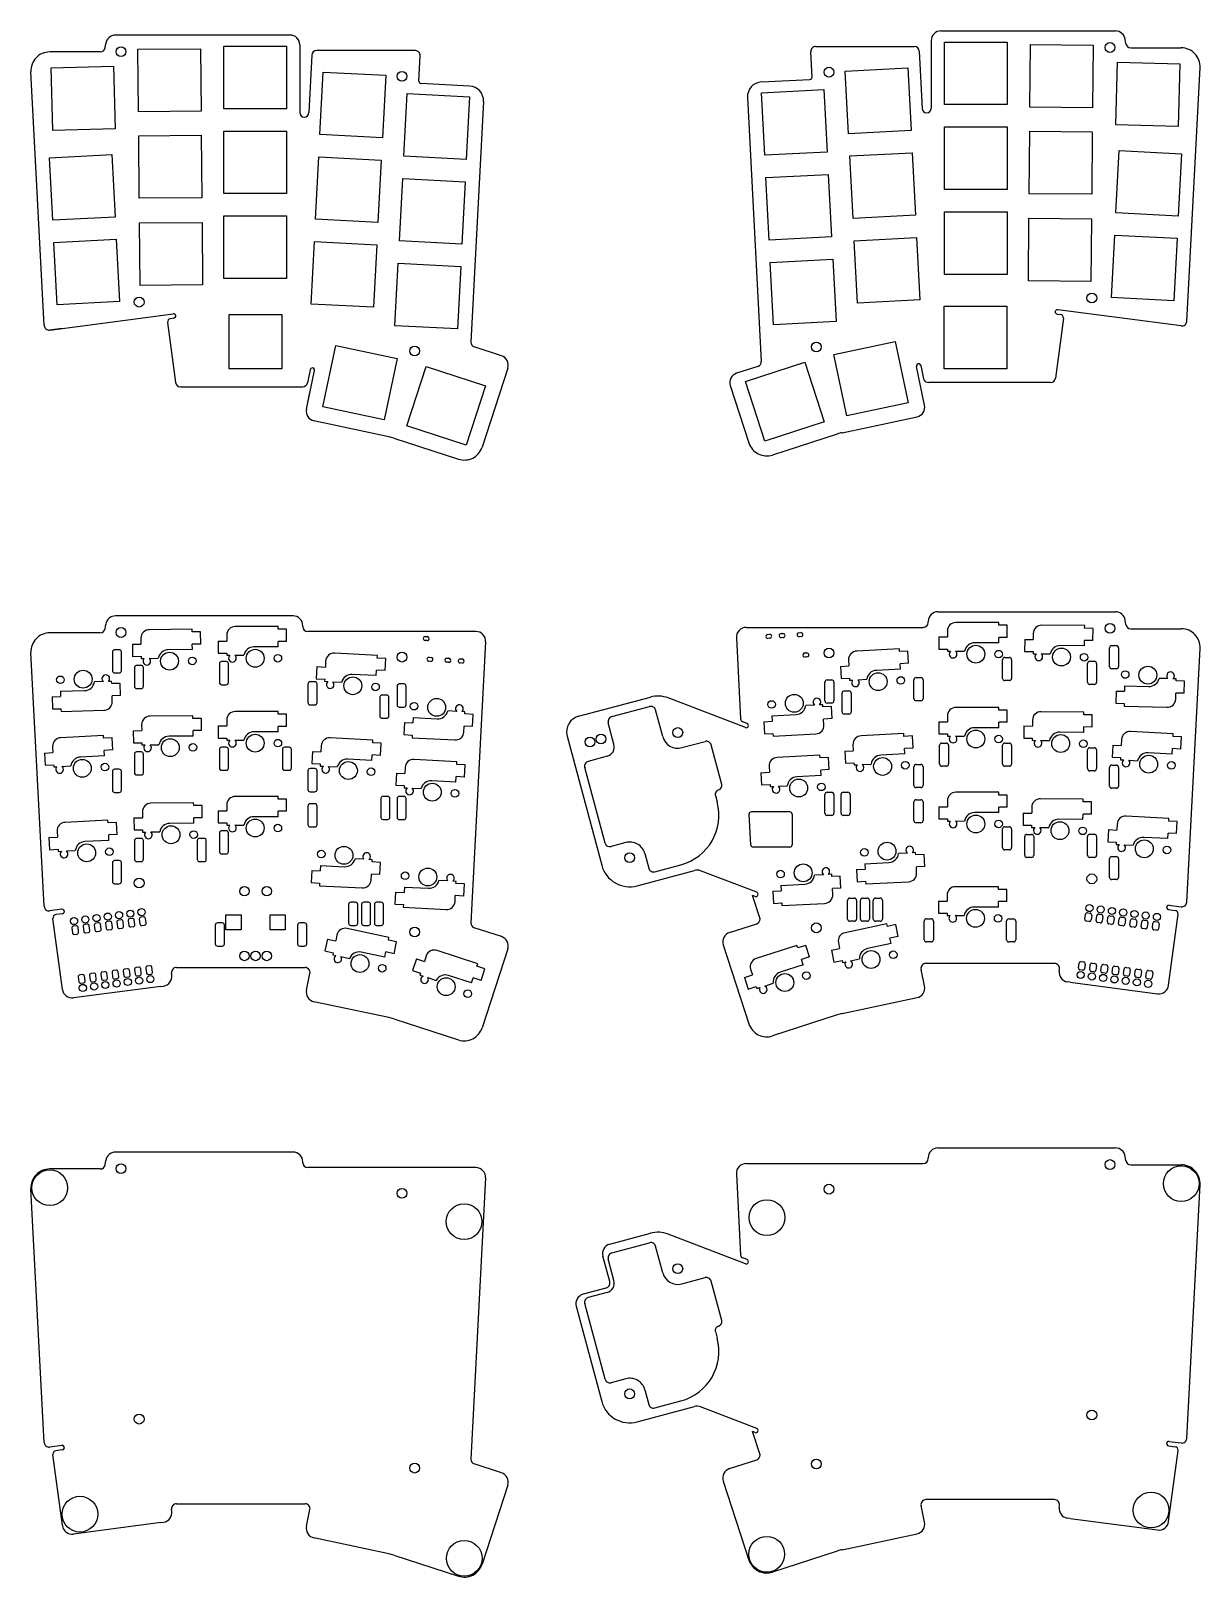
# Model space of a CAD drawing. Extents: x 18 to 280, y -238 to 108.
import ezdxf

# ---------------------------------------------------------------- set-up
doc = ezdxf.new("R2010")
doc.units = 0
doc.layers.add('BLACK', color=7, linetype='CONTINUOUS')

msp = doc.modelspace()

# ---------------------------------------------------------------- linework, layer by layer
at = {"layer": 'BLACK', "linetype": 'CONTINUOUS'}
for p, q in [((76.053125, 107.456274), (36.988414, 107.456274)), ((221.77247, 108.374585), (260.837181, 108.374585)), ((34.685689, 104.620196), (34.807235, 105.543431)), ((42.025432, 104.269424), (56.024899, 104.391595)), ((42.147603, 90.269957), (42.025432, 104.269424)), ((56.024899, 104.391595), (56.14707, 90.392128)), ((61.253125, 104.969934), (75.253125, 104.969934)), ((61.253125, 90.969934), (61.253125, 104.969934)), ((75.253125, 104.969934), (75.253125, 90.969934)), ((78.253125, 105.269934), (78.253125, 90.100551)), ((104.118471, 103.963774), (82.02346, 103.963774)), ((193.707124, 104.882085), (215.802135, 104.882085)), ((216.900627, 103.839649), (217.57247, 91.018862)), ((219.57247, 106.188245), (219.57247, 91.018862)), ((222.57247, 105.888245), (236.57247, 105.888245)), ((222.57247, 91.888245), (222.57247, 105.888245)), ((236.57247, 105.888245), (236.57247, 91.888245)), ((241.678525, 91.310439), (241.800696, 105.309906)), ((241.800696, 105.309906), (255.800163, 105.187735)), ((255.800163, 105.187735), (255.677992, 91.188268)), ((263.139906, 105.538507), (263.01836, 106.461742)), ((264.230495, 104.582085), (275.565951, 104.582085)), ((33.5951, 103.663774), (22.259644, 103.663774)), ((22.565318, 100.094598), (36.560521, 100.461075)), ((36.560521, 100.461075), (36.926998, 86.465872)), ((80.924968, 102.921338), (80.253125, 90.100551)), ((104.919198, 97.124685), (105.216963, 102.806203)), ((192.906397, 98.042996), (192.608632, 103.724514)), ((260.898597, 87.384183), (261.265074, 101.379386)), ((261.265074, 101.379386), (275.260277, 101.012909)), ((275.260277, 101.012909), (274.8938, 87.017706)), ((21.041464, 42.457263), (18.065399, 99.243963)), ((22.931795, 86.099395), (22.565318, 100.094598)), ((82.763412, 85.192752), (83.496115, 99.173565)), ((83.496115, 99.173565), (97.476928, 98.440862)), ((97.476928, 98.440862), (96.744225, 84.460049)), ((181.57746, 96.948585), (192.43325, 97.517513)), ((200.348667, 99.359173), (214.32948, 100.091876)), ((201.08137, 85.37836), (200.348667, 99.359173)), ((214.32948, 100.091876), (215.062183, 86.111063)), ((276.784131, 43.375574), (279.760196, 100.162274)), ((101.53586, 80.353071), (102.268563, 94.333884)), ((102.268563, 94.333884), (116.249376, 93.601181)), ((116.248135, 96.030274), (105.392345, 96.599202)), ((116.249376, 93.601181), (115.516673, 79.620368)), ((178.454692, 93.480405), (181.55032, 34.410331)), ((181.576219, 94.519492), (195.557032, 95.252195)), ((182.308922, 80.538679), (181.576219, 94.519492)), ((195.557032, 95.252195), (196.289735, 81.271382)), ((56.14707, 90.392128), (42.147603, 90.269957)), ((75.253125, 90.969934), (61.253125, 90.969934)), ((119.370903, 92.562094), (116.5508, 38.751314)), ((236.57247, 91.888245), (222.57247, 91.888245)), ((255.677992, 91.188268), (241.678525, 91.310439)), ((222.57247, 86.888285), (236.57247, 86.888285)), ((222.57247, 72.888285), (222.57247, 86.888285)), ((236.57247, 86.888285), (236.57247, 72.888285)), ((274.8938, 87.017706), (260.898597, 87.384183)), ((36.926998, 86.465872), (22.931795, 86.099395)), ((42.193418, 84.908198), (56.192885, 85.030369)), ((42.315589, 70.908731), (42.193418, 84.908198)), ((56.192885, 85.030369), (56.315056, 71.030902)), ((61.253125, 85.969974), (75.253125, 85.969974)), ((61.253125, 71.969974), (61.253125, 85.969974)), ((75.253125, 85.969974), (75.253125, 71.969974)), ((96.744225, 84.460049), (82.763412, 85.192752)), ((215.062183, 86.111063), (201.08137, 85.37836)), ((241.510539, 71.949213), (241.63271, 85.94868)), ((241.63271, 85.94868), (255.632177, 85.826509)), ((255.632177, 85.826509), (255.510006, 71.827042)), ((22.197257, 79.96569), (36.17807, 80.698393)), ((22.92996, 65.984877), (22.197257, 79.96569)), ((36.17807, 80.698393), (36.910773, 66.71758)), ((81.769029, 66.218797), (82.501732, 80.19961)), ((82.501732, 80.19961), (96.482545, 79.466907)), ((115.516673, 79.620368), (101.53586, 80.353071)), ((196.289735, 81.271382), (182.308922, 80.538679)), ((201.34305, 80.385218), (215.323863, 81.117921)), ((202.075753, 66.404405), (201.34305, 80.385218)), ((215.323863, 81.117921), (216.056566, 67.137108)), ((260.914822, 67.635891), (261.647525, 81.616704)), ((261.647525, 81.616704), (275.628338, 80.884001)), ((275.628338, 80.884001), (274.895635, 66.903188)), ((96.482545, 79.466907), (95.749842, 65.486094)), ((182.570302, 75.545363), (196.551115, 76.278066)), ((196.551115, 76.278066), (197.283818, 62.297253)), ((100.541777, 61.378942), (101.27448, 75.359755)), ((101.27448, 75.359755), (115.255293, 74.627052)), ((115.255293, 74.627052), (114.52259, 60.646239)), ((183.303005, 61.56455), (182.570302, 75.545363)), ((236.57247, 72.888285), (222.57247, 72.888285)), ((56.315056, 71.030902), (42.315589, 70.908731)), ((75.253125, 71.969974), (61.253125, 71.969974)), ((255.510006, 71.827042), (241.510539, 71.949213)), ((36.910773, 66.71758), (22.92996, 65.984877)), ((61.253125, 66.969774), (75.253125, 66.969774)), ((61.253125, 52.969774), (61.253125, 66.969774)), ((75.253125, 66.969774), (75.253125, 52.969774)), ((95.749842, 65.486094), (81.769029, 66.218797)), ((216.056566, 67.137108), (202.075753, 66.404405)), ((222.57247, 67.888085), (236.57247, 67.888085)), ((222.57247, 53.888085), (222.57247, 67.888085)), ((236.57247, 67.888085), (236.57247, 53.888085)), ((241.344732, 52.449735), (241.466903, 66.449202)), ((241.466903, 66.449202), (255.46637, 66.327031)), ((255.46637, 66.327031), (255.344199, 52.327564)), ((274.895635, 66.903188), (260.914822, 67.635891)), ((42.359225, 65.40872), (56.358692, 65.530891)), ((42.481396, 51.409253), (42.359225, 65.40872)), ((56.358692, 65.530891), (56.480863, 51.531424)), ((197.283818, 62.297253), (183.303005, 61.56455)), ((259.922833, 48.707621), (260.655536, 62.688434)), ((260.655536, 62.688434), (274.636349, 61.955731)), ((23.189246, 61.03742), (37.170059, 61.770123)), ((23.921949, 47.056607), (23.189246, 61.03742)), ((37.170059, 61.770123), (37.902762, 47.78931)), ((80.774659, 47.245103), (81.507362, 61.225916)), ((81.507362, 61.225916), (95.488175, 60.493213)), ((95.488175, 60.493213), (94.755472, 46.5124)), ((114.52259, 60.646239), (100.541777, 61.378942)), ((202.33742, 61.411524), (216.318233, 62.144227)), ((203.070123, 47.430711), (202.33742, 61.411524)), ((216.318233, 62.144227), (217.050936, 48.163414)), ((274.636349, 61.955731), (273.903646, 47.974918)), ((99.547086, 42.404998), (100.279789, 56.385811)), ((100.279789, 56.385811), (114.260602, 55.653108)), ((114.260602, 55.653108), (113.527899, 41.672295)), ((183.564993, 56.571419), (197.545806, 57.304122)), ((184.297696, 42.590606), (183.564993, 56.571419)), ((197.545806, 57.304122), (198.278509, 43.323309)), ((75.253125, 52.969774), (61.253125, 52.969774)), ((236.57247, 53.888085), (222.57247, 53.888085)), ((255.344199, 52.327564), (241.344732, 52.449735)), ((56.480863, 51.531424), (42.481396, 51.409253)), ((273.903646, 47.974918), (259.922833, 48.707621)), ((22.26386, 41.421834), (49.925099, 45.063457)), ((37.902762, 47.78931), (23.921949, 47.056607)), ((94.755472, 46.5124), (80.774659, 47.245103)), ((217.050936, 48.163414), (203.070123, 47.430711)), ((222.484164, 46.756061), (236.484164, 46.756061)), ((222.484164, 32.756061), (222.484164, 46.756061)), ((236.484164, 46.756061), (236.484164, 32.756061)), ((247.77652, 44.989507), (248.520089, 44.891614)), ((275.561735, 42.340145), (247.900496, 45.981768)), ((25.001814, 41.782292), (22.263856, 41.421834)), ((48.659816, 43.131827), (50.426656, 29.711173)), ((50.049075, 44.071196), (49.305506, 43.973303)), ((62.441431, 32.73775), (62.441431, 44.93775)), ((62.441431, 44.93775), (74.241431, 44.93775)), ((74.241431, 44.93775), (74.241431, 32.73775)), ((113.527899, 41.672295), (99.547086, 42.404998)), ((198.278509, 43.323309), (184.297696, 42.590606)), ((249.165779, 44.050138), (247.398939, 30.629484)), ((197.807994, 35.948124), (211.50206, 38.858888)), ((211.50206, 38.858888), (214.412824, 25.164822)), ((83.412771, 24.246511), (86.323535, 37.940577)), ((86.323535, 37.940577), (100.017601, 35.029813)), ((100.017601, 35.029813), (97.106837, 21.335747)), ((123.371887, 35.67774), (117.309371, 37.647582)), ((200.718758, 22.254058), (197.807994, 35.948124)), ((74.241431, 32.73775), (62.441431, 32.73775)), ((79.719776, 23.706393), (81.558801, 32.358327)), ((80.579517, 32.560491), (79.955787, 29.626047)), ((102.18261, 19.975697), (106.508848, 33.290489)), ((106.508848, 33.290489), (119.82364, 28.964251)), ((124.784371, 32.905579), (119.04241, 15.23364)), ((180.791747, 33.306602), (176.025684, 31.758005)), ((178.001955, 29.882562), (191.316747, 34.2088)), ((191.316747, 34.2088), (195.642985, 20.894008)), ((218.105819, 24.624704), (216.266794, 33.276638)), ((217.246078, 33.478802), (217.869808, 30.544358)), ((236.484164, 32.756061), (222.484164, 32.756061)), ((51.517246, 28.75475), (78.879824, 28.75475)), ((119.82364, 28.964251), (115.497402, 15.649459)), ((174.6132, 28.985844), (178.783185, 16.151951)), ((182.328193, 16.56777), (178.001955, 29.882562)), ((246.308349, 29.673061), (218.945771, 29.673061)), ((79.720111, 23.707965), (80.510414, 27.426047)), ((97.106837, 21.335747), (83.412771, 24.246511)), ((214.412824, 25.164822), (200.718758, 22.254058)), ((98.159817, 17.539305), (81.414627, 21.098635)), ((195.642985, 20.894008), (182.328193, 16.56777)), ((199.665778, 18.457616), (216.410968, 22.016946)), ((115.497402, 15.649459), (102.18261, 19.975697)), ((198.553639, 18.159618), (184.075493, 13.455384)), ((99.271956, 17.241307), (113.750102, 12.537073)), ((76.729853, -22.543726), (36.988414, -22.543726)), ((218.895742, -24.017915), (218.895742, -23.825415)), ((221.095742, -21.625415), (260.837181, -21.625415)), ((234.70327, -24.034645), (225.12747, -24.034645)), ((234.70327, -24.635154), (234.70327, -24.034645)), ((263.139906, -24.461493), (263.01836, -23.538258)), ((33.5951, -26.336226), (22.259644, -26.336226)), ((34.685689, -25.379804), (34.807235, -24.456569)), ((42.673865, -27.517986), (42.685613, -28.864135)), ((54.155097, -25.547609), (44.579662, -25.631173)), ((54.160337, -26.148096), (54.155097, -25.547609)), ((56.048076, -26.131621), (54.160337, -26.148096)), ((56.071793, -28.849318), (56.048076, -26.131621)), ((61.885936, -26.823066), (61.885936, -28.169266)), ((73.383925, -24.952956), (63.808125, -24.952956)), ((73.383925, -25.553465), (73.383925, -24.952956)), ((75.271736, -25.553465), (73.383925, -25.553465)), ((75.271736, -28.271265), (75.271736, -25.553465)), ((78.929853, -24.936226), (78.929853, -24.743726)), ((117.650108, -26.036226), (80.029853, -26.036226)), ((106.336576, -27.153436), (106.767226, -27.176005)), ((175.975757, -27.433054), (176.92735, -45.590546)), ((178.172742, -25.117915), (217.795742, -25.117915)), ((182.979436, -26.681093), (183.410086, -26.658524)), ((183.457189, -27.55729), (183.026539, -27.57986)), ((185.975324, -26.524086), (186.405974, -26.501516)), ((186.453077, -27.400283), (186.022427, -27.422853)), ((189.969843, -26.314742), (190.400493, -26.292172)), ((190.447595, -27.190939), (190.016945, -27.213508)), ((221.31747, -27.250955), (221.31747, -29.968755)), ((221.31747, -27.250955), (223.205281, -27.250955)), ((223.205281, -25.904755), (223.205281, -27.250955)), ((236.591081, -24.635154), (234.70327, -24.635154)), ((234.70327, -28.571755), (234.70327, -27.352954)), ((236.591081, -27.352954), (234.70327, -27.352954)), ((236.591081, -27.352954), (236.591081, -24.635154)), ((242.417837, -26.488548), (242.406089, -27.834697)), ((253.931707, -24.718847), (244.356272, -24.635283)), ((253.926467, -25.319333), (253.931707, -24.718847)), ((255.814206, -25.335807), (253.926467, -25.319333)), ((255.790489, -28.053503), (255.814206, -25.335807)), ((264.230495, -25.417915), (275.565951, -25.417915)), ((21.041464, -87.542737), (18.065399, -30.756037)), ((36.298327, -30.627426), (36.298327, -34.809026)), ((37.830327, -30.127426), (36.798327, -30.127426)), ((38.330327, -34.809026), (38.330327, -30.627426)), ((40.797874, -28.880609), (42.685613, -28.864135)), ((40.797874, -28.880609), (40.821591, -31.598305)), ((54.19469, -30.084547), (48.800907, -30.131617)), ((56.071793, -28.849318), (54.184054, -28.865792)), ((54.19469, -30.084547), (54.184054, -28.865792)), ((59.998125, -28.169266), (59.998125, -30.887066)), ((59.998125, -28.169266), (61.885936, -28.169266)), ((59.998125, -30.887066), (61.885936, -30.887066)), ((61.885936, -30.887066), (61.885936, -31.370065)), ((73.383925, -29.490066), (67.989936, -29.490066)), ((73.383925, -29.490066), (73.383925, -28.271265)), ((75.271736, -28.271265), (73.383925, -28.271265)), ((95.614326, -31.384307), (86.051649, -30.883149)), ((106.720124, -28.074772), (106.289474, -28.052203)), ((119.847093, -28.351361), (116.550892, -91.248719)), ((191.299114, -30.85139), (191.729764, -30.828821)), ((212.458806, -29.928946), (202.896129, -30.430104)), ((212.490234, -30.528632), (212.458806, -29.928946)), ((214.375458, -30.429831), (212.490234, -30.528632)), ((214.517697, -33.143907), (214.375458, -30.429831)), ((221.31747, -29.968755), (223.205281, -29.968755)), ((223.205281, -29.968755), (223.205281, -30.451754)), ((223.205281, -30.451754), (223.93367, -30.451754)), ((225.05127, -30.451355), (227.04928, -30.451754)), ((234.70327, -28.571755), (229.309281, -28.571755)), ((240.51835, -27.818222), (240.494633, -30.535919)), ((240.494633, -30.535919), (242.382372, -30.552393)), ((240.51835, -27.818222), (242.406089, -27.834697)), ((242.382372, -30.552393), (242.378157, -31.035374)), ((242.378157, -31.035374), (243.106518, -31.04173)), ((244.224079, -31.051084), (246.22201, -31.068918)), ((253.892114, -29.255784), (248.49833, -29.208713)), ((253.892114, -29.255784), (253.90275, -28.037029)), ((255.790489, -28.053503), (253.90275, -28.037029)), ((259.495268, -33.890715), (259.495268, -29.709115)), ((259.995268, -29.209115), (261.027268, -29.209115)), ((261.527268, -29.709115), (261.527268, -33.890715)), ((276.784131, -86.624426), (279.760196, -29.837726)), ((40.821591, -31.598305), (42.70933, -31.581831)), ((41.215822, -34.127426), (41.215822, -38.309026)), ((42.747822, -33.627426), (41.715822, -33.627426)), ((42.70933, -31.581831), (42.713545, -32.064812)), ((42.713545, -32.064812), (43.441906, -32.058455)), ((43.247822, -38.309026), (43.247822, -34.127426)), ((44.55946, -32.048304), (46.557398, -32.031267)), ((60.239425, -33.263826), (60.239425, -37.445426)), ((61.771425, -32.763826), (60.739425, -32.763826)), ((61.885936, -31.370065), (62.614325, -31.370065)), ((62.271425, -37.445426), (62.271425, -33.263826)), ((63.731925, -31.369666), (65.729935, -31.370065)), ((82.078542, -33.895651), (81.936303, -36.609726)), ((82.078542, -33.895651), (83.963766, -33.994451)), ((84.03422, -32.650096), (83.963766, -33.994451)), ((95.582898, -31.983993), (95.614326, -31.384307)), ((97.468121, -32.082794), (95.582898, -31.983993)), ((97.325883, -34.796869), (97.468121, -32.082794)), ((107.567904, -32.725515), (107.137254, -32.702946)), ((107.184357, -31.804179), (107.615007, -31.826749)), ((111.562423, -32.934859), (111.131776, -32.91229)), ((111.178875, -32.013523), (111.609525, -32.036092)), ((114.558311, -33.091867), (114.127661, -33.069297)), ((114.174763, -32.170531), (114.605413, -32.1931)), ((191.776867, -31.727588), (191.346217, -31.750157)), ((199.25968, -33.841406), (201.144903, -33.742606)), ((199.25968, -33.841406), (199.401918, -36.555482)), ((201.074449, -32.398251), (201.144903, -33.742606)), ((212.69626, -34.459838), (207.309663, -34.742137)), ((214.517697, -33.143907), (212.632473, -33.242707)), ((212.69626, -34.459838), (212.632473, -33.242707)), ((235.55417, -36.527115), (235.55417, -32.345515)), ((236.05417, -31.845515), (237.08617, -31.845515)), ((237.58617, -32.345515), (237.58617, -36.527115)), ((254.577773, -37.390715), (254.577773, -33.209115)), ((255.077773, -32.709115), (256.109773, -32.709115)), ((256.609773, -33.209115), (256.609773, -37.390715)), ((261.027268, -34.390715), (259.995268, -34.390715)), ((34.283096, -37.261587), (32.28576, -37.31349)), ((36.128442, -37.212866), (35.400303, -37.231933)), ((36.141085, -37.6957), (36.128442, -37.212866)), ((38.028249, -37.646283), (36.141085, -37.6957)), ((36.798327, -35.309026), (37.830327, -35.309026)), ((38.099393, -40.363151), (38.028249, -37.646283)), ((60.739425, -37.945426), (61.771425, -37.945426)), ((80.064345, -37.783626), (80.064345, -41.965226)), ((81.596345, -37.283626), (80.564345, -37.283626)), ((81.936303, -36.609726), (83.821527, -36.708527)), ((82.096345, -41.965226), (82.096345, -37.783626)), ((83.821527, -36.708527), (83.796249, -37.190864)), ((83.796249, -37.190864), (84.52364, -37.228985)), ((85.639729, -37.287077), (87.63498, -37.392043)), ((95.376872, -35.915199), (89.990275, -35.6329)), ((95.376872, -35.915199), (95.440659, -34.698069)), ((97.325883, -34.796869), (95.440659, -34.698069)), ((101.5567, -37.789432), (100.5247, -37.789432)), ((195.768895, -41.552721), (195.768895, -37.371121)), ((196.268895, -36.871121), (197.300895, -36.871121)), ((197.800895, -37.371121), (197.800895, -41.552721)), ((199.401918, -36.555482), (201.287142, -36.456681)), ((201.287142, -36.456681), (201.31242, -36.939018)), ((201.31242, -36.939018), (202.039811, -36.900897)), ((203.155858, -36.842008), (205.151151, -36.737839)), ((215.72925, -41.046915), (215.72925, -36.865315)), ((216.22925, -36.365315), (217.26125, -36.365315)), ((217.76125, -36.865315), (217.76125, -41.046915)), ((237.08617, -37.027115), (236.05417, -37.027115)), ((256.109773, -37.890715), (255.077773, -37.890715)), ((272.5818, -36.579979), (270.584486, -36.527278)), ((274.427167, -36.627902), (273.699028, -36.608835)), ((274.414524, -37.110736), (274.427167, -36.627902)), ((276.301688, -37.160153), (274.414524, -37.110736)), ((276.230544, -39.877022), (276.301688, -37.160153)), ((22.828346, -40.661004), (24.71551, -40.611587)), ((22.828346, -40.661004), (22.89949, -43.377872)), ((24.683606, -39.393203), (30.075746, -39.252005)), ((24.683606, -39.393203), (24.71551, -40.611587)), ((38.099393, -40.363151), (36.212229, -40.412568)), ((36.247468, -41.758307), (36.212229, -40.412568)), ((41.715822, -38.809026), (42.747822, -38.809026)), ((96.155242, -40.762632), (96.155242, -44.944232)), ((97.687242, -40.262632), (96.655242, -40.262632)), ((98.187242, -44.944232), (98.187242, -40.762632)), ((100.0247, -38.289432), (100.0247, -42.471032)), ((102.0567, -42.471032), (102.0567, -38.289432)), ((140.620089, -45.022771), (156.718016, -40.709344)), ((177.981024, -47.541741), (160.729669, -40.919566)), ((199.638353, -44.025921), (199.638353, -39.844321)), ((200.138353, -39.344321), (201.170353, -39.344321)), ((201.670353, -39.844321), (201.670353, -44.025921)), ((260.964837, -39.375241), (260.893693, -42.09211)), ((260.964837, -39.375241), (262.852001, -39.424658)), ((262.883906, -38.206275), (262.852001, -39.424658)), ((262.883906, -38.206275), (268.276046, -38.347473)), ((274.308141, -41.173343), (274.34338, -39.827605)), ((276.230544, -39.877022), (274.34338, -39.827605)), ((22.89949, -43.377872), (24.786654, -43.328455)), ((24.786654, -43.328455), (24.802373, -43.928759)), ((24.802373, -43.928759), (34.374892, -43.678093)), ((54.323083, -44.908835), (44.747648, -44.992399)), ((54.328323, -45.509322), (54.323083, -44.908835)), ((73.383925, -43.952916), (63.808125, -43.952916)), ((73.383925, -44.553425), (73.383925, -43.952916)), ((75.271736, -44.553425), (73.383925, -44.553425)), ((75.271736, -47.271225), (75.271736, -44.553425)), ((80.564345, -42.465226), (81.596345, -42.465226)), ((100.5247, -42.971032), (101.5567, -42.971032)), ((113.373059, -43.91899), (111.377808, -43.814024)), ((115.216539, -44.015203), (114.489148, -43.977082)), ((115.191261, -44.49754), (115.216539, -44.015203)), ((117.076485, -44.596341), (115.191261, -44.49754)), ((116.934246, -47.310416), (117.076485, -44.596341)), ((148.0576, -45.100449), (156.528354, -42.830717)), ((159.470722, -49.561679), (157.875573, -43.608534)), ((183.942142, -44.909607), (189.328739, -44.627308)), ((183.942142, -44.909607), (184.005929, -46.126738)), ((193.482544, -42.527437), (191.487251, -42.631606)), ((195.325982, -42.430427), (194.598591, -42.468548)), ((195.35126, -42.912764), (195.325982, -42.430427)), ((197.236484, -42.813963), (195.35126, -42.912764)), ((197.300895, -42.052721), (196.268895, -42.052721)), ((197.378722, -45.528039), (197.236484, -42.813963)), ((201.170353, -44.525921), (200.138353, -44.525921)), ((217.26125, -41.546915), (216.22925, -41.546915)), ((223.205281, -44.904715), (223.205281, -46.250915)), ((234.70327, -43.034605), (225.12747, -43.034605)), ((234.70327, -43.635114), (234.70327, -43.034605)), ((236.591081, -43.635114), (234.70327, -43.635114)), ((236.591081, -46.352914), (236.591081, -43.635114)), ((253.763721, -44.080073), (244.188286, -43.996509)), ((253.758481, -44.680559), (253.763721, -44.080073)), ((255.64622, -44.697033), (253.758481, -44.680559)), ((255.622503, -47.414729), (255.64622, -44.697033)), ((260.893693, -42.09211), (262.780858, -42.141527)), ((262.780858, -42.141527), (262.765138, -42.74183)), ((262.765138, -42.74183), (272.337657, -42.992495)), ((40.96586, -48.241835), (42.853599, -48.225361)), ((40.96586, -48.241835), (40.989577, -50.959531)), ((42.841851, -46.879212), (42.853599, -48.225361)), ((56.216062, -45.492847), (54.328323, -45.509322)), ((56.239779, -48.210544), (54.35204, -48.227018)), ((54.362676, -49.445773), (54.35204, -48.227018)), ((56.239779, -48.210544), (56.216062, -45.492847)), ((59.998125, -47.169226), (59.998125, -49.887026)), ((59.998125, -47.169226), (61.885936, -47.169226)), ((61.885936, -45.823026), (61.885936, -47.169226)), ((73.383925, -48.490026), (73.383925, -47.271225)), ((75.271736, -47.271225), (73.383925, -47.271225)), ((96.655242, -45.444232), (97.687242, -45.444232)), ((101.686905, -46.409198), (101.544667, -49.123273)), ((101.686905, -46.409198), (103.572129, -46.507998)), ((103.635916, -45.290868), (103.572129, -46.507998)), ((103.635916, -45.290868), (109.022513, -45.573167)), ((114.978568, -48.555971), (115.049022, -47.211616)), ((116.934246, -47.310416), (115.049022, -47.211616)), ((148.575745, -51.284241), (147.279783, -46.447669)), ((178.377545, -46.623828), (177.407546, -46.251479)), ((182.120705, -46.225538), (184.005929, -46.126738)), ((182.120705, -46.225538), (182.262944, -48.939614)), ((197.378722, -45.528039), (195.493499, -45.626839)), ((195.563953, -46.971194), (195.493499, -45.626839)), ((221.31747, -46.250915), (221.31747, -48.968715)), ((221.31747, -46.250915), (223.205281, -46.250915)), ((234.70327, -47.571715), (229.309281, -47.571715)), ((234.70327, -47.571715), (234.70327, -46.352914)), ((236.591081, -46.352914), (234.70327, -46.352914)), ((240.350364, -47.179448), (240.326647, -49.897145)), ((240.350364, -47.179448), (242.238103, -47.195923)), ((242.249851, -45.849774), (242.238103, -47.195923)), ((253.724128, -48.61701), (253.734764, -47.398255)), ((255.622503, -47.414729), (253.734764, -47.398255)), ((273.765736, -48.941168), (264.203059, -48.44001)), ((22.923039, -51.791734), (22.993493, -53.136089)), ((34.307396, -49.322429), (24.744719, -49.823587)), ((34.338824, -49.922115), (34.307396, -49.322429)), ((36.224048, -49.823314), (34.338824, -49.922115)), ((36.366287, -52.53739), (36.224048, -49.823314)), ((40.989577, -50.959531), (42.877316, -50.943057)), ((42.877316, -50.943057), (42.881531, -51.426038)), ((42.881531, -51.426038), (43.609892, -51.419681)), ((44.727446, -51.40953), (46.725384, -51.392493)), ((54.362676, -49.445773), (48.968893, -49.492843)), ((59.998125, -49.887026), (61.885936, -49.887026)), ((61.885936, -49.887026), (61.885936, -50.370025)), ((61.885936, -50.370025), (62.614325, -50.370025)), ((63.731925, -50.369626), (65.729935, -50.370025)), ((73.383925, -48.490026), (67.989936, -48.490026)), ((83.039837, -51.624051), (82.969383, -52.968406)), ((94.619943, -50.358262), (85.057266, -49.857104)), ((94.588515, -50.957948), (94.619943, -50.358262)), ((96.473738, -51.056749), (94.588515, -50.957948)), ((96.3315, -53.770824), (96.473738, -51.056749)), ((101.544667, -49.123273), (103.42989, -49.222074)), ((103.42989, -49.222074), (103.398462, -49.82176)), ((103.398462, -49.82176), (112.961139, -50.322918)), ((138.074504, -49.431853), (145.821904, -78.345544)), ((163.757332, -52.036546), (168.973323, -50.638917)), ((172.694048, -60.274773), (170.320544, -51.416734)), ((182.262944, -48.939614), (184.148168, -48.840813)), ((184.148168, -48.840813), (184.179596, -49.440499)), ((184.179596, -49.440499), (193.742273, -48.939341)), ((202.068832, -51.372206), (202.139286, -52.716561)), ((213.453189, -48.902901), (203.890512, -49.404059)), ((213.484617, -49.502587), (213.453189, -48.902901)), ((215.369841, -49.403786), (213.484617, -49.502587)), ((215.51208, -52.117862), (215.369841, -49.403786)), ((221.31747, -48.968715), (223.205281, -48.968715)), ((221.44347, -55.693115), (221.44347, -51.511515)), ((221.94347, -51.011515), (222.97547, -51.011515)), ((223.205281, -48.968715), (223.205281, -49.451714)), ((223.205281, -49.451714), (223.93367, -49.451714)), ((223.47547, -51.511515), (223.47547, -55.693115)), ((225.05127, -49.451315), (227.04928, -49.451714)), ((235.55417, -55.693115), (235.55417, -51.511515)), ((236.05417, -51.011515), (237.08617, -51.011515)), ((237.58617, -51.511515), (237.58617, -55.693115)), ((240.326647, -49.897145), (242.214386, -49.913619)), ((242.214386, -49.913619), (242.210171, -50.3966)), ((242.210171, -50.3966), (242.938532, -50.402956)), ((244.056093, -50.41231), (246.054024, -50.430144)), ((253.724128, -48.61701), (248.330344, -48.569939)), ((260.229952, -51.452512), (260.087713, -54.166587)), ((260.229952, -51.452512), (262.115176, -51.551312)), ((262.18563, -50.206957), (262.115176, -51.551312)), ((273.734308, -49.540854), (273.765736, -48.941168)), ((275.619531, -49.639655), (273.734308, -49.540854)), ((275.477293, -52.35373), (275.619531, -49.639655)), ((21.10827, -53.234889), (22.993493, -53.136089)), ((21.10827, -53.234889), (21.250508, -55.948965)), ((34.54485, -53.853321), (29.158253, -54.13562)), ((36.366287, -52.53739), (34.481063, -52.63619)), ((34.54485, -53.853321), (34.481063, -52.63619)), ((41.215822, -53.473032), (41.215822, -57.654632)), ((42.747822, -52.973032), (41.715822, -52.973032)), ((43.247822, -57.654632), (43.247822, -53.473032)), ((60.239425, -52.429826), (60.239425, -56.611426)), ((61.771425, -51.929826), (60.739425, -51.929826)), ((62.271425, -56.611426), (62.271425, -52.429826)), ((74.350125, -52.429826), (74.350125, -56.611426)), ((75.882125, -51.929826), (74.850125, -51.929826)), ((76.382125, -56.611426), (76.382125, -52.429826)), ((81.084159, -52.869606), (80.94192, -55.583681)), ((81.084159, -52.869606), (82.969383, -52.968406)), ((94.382489, -54.889154), (88.995892, -54.606855)), ((94.382489, -54.889154), (94.446276, -53.672024)), ((96.3315, -53.770824), (94.446276, -53.672024)), ((113.392691, -55.198117), (103.830014, -54.696959)), ((113.361263, -55.797803), (113.392691, -55.198117)), ((147.020114, -53.978682), (142.804824, -55.108172)), ((194.680441, -53.742756), (185.117764, -54.243914)), ((194.711869, -54.342442), (194.680441, -53.742756)), ((196.597093, -54.243641), (194.711869, -54.342442)), ((196.739332, -56.957717), (196.597093, -54.243641)), ((200.254063, -52.815361), (202.139286, -52.716561)), ((200.254063, -52.815361), (200.396301, -55.529437)), ((213.690643, -53.433793), (208.304046, -53.716092)), ((215.51208, -52.117862), (213.626856, -52.216662)), ((213.690643, -53.433793), (213.626856, -52.216662)), ((254.577773, -56.736321), (254.577773, -52.554721)), ((255.077773, -52.054721), (256.109773, -52.054721)), ((256.609773, -52.554721), (256.609773, -56.736321)), ((260.087713, -54.166587), (261.972937, -54.265388)), ((261.972937, -54.265388), (261.947659, -54.747725)), ((261.947659, -54.747725), (262.67505, -54.785846)), ((263.791139, -54.843938), (265.78639, -54.948904)), ((273.528282, -53.47206), (268.141685, -53.189761)), ((273.528282, -53.47206), (273.592069, -52.25493)), ((275.477293, -52.35373), (273.592069, -52.25493)), ((21.250508, -55.948965), (23.135732, -55.850164)), ((23.135732, -55.850164), (23.16101, -56.332501)), ((23.16101, -56.332501), (23.888401, -56.29438)), ((25.004448, -56.235491), (26.999741, -56.131322)), ((36.298327, -57.367026), (36.298327, -61.548626)), ((37.830327, -56.867026), (36.798327, -56.867026)), ((38.330327, -61.548626), (38.330327, -57.367026)), ((41.715822, -58.154632), (42.747822, -58.154632)), ((60.739425, -57.111426), (61.771425, -57.111426)), ((74.850125, -57.111426), (75.882125, -57.111426)), ((80.064345, -57.214626), (80.064345, -61.396226)), ((81.596345, -56.714626), (80.564345, -56.714626)), ((80.94192, -55.583681), (82.827144, -55.682482)), ((82.096345, -61.396226), (82.096345, -57.214626)), ((82.827144, -55.682482), (82.801866, -56.164819)), ((82.801866, -56.164819), (83.529257, -56.20294)), ((84.645346, -56.261032), (86.640597, -56.365998)), ((99.856907, -57.709461), (99.714668, -60.423536)), ((99.856907, -57.709461), (101.742131, -57.808261)), ((101.812585, -56.463906), (101.742131, -57.808261)), ((113.155237, -59.729009), (113.219024, -58.511879)), ((115.104248, -58.610679), (113.219024, -58.511879)), ((115.246486, -55.896604), (113.361263, -55.797803)), ((115.104248, -58.610679), (115.246486, -55.896604)), ((146.56319, -73.384652), (142.027008, -56.455391)), ((181.481315, -57.655216), (183.366538, -57.556416)), ((181.481315, -57.655216), (181.623553, -60.369292)), ((183.296084, -56.212061), (183.366538, -57.556416)), ((194.917895, -58.273648), (189.531298, -58.555947)), ((196.739332, -56.957717), (194.854108, -57.056517)), ((194.917895, -58.273648), (194.854108, -57.056517)), ((200.396301, -55.529437), (202.281525, -55.430636)), ((202.281525, -55.430636), (202.306803, -55.912973)), ((202.306803, -55.912973), (203.034194, -55.874852)), ((204.150241, -55.815963), (206.145534, -55.711794)), ((215.72925, -60.477915), (215.72925, -56.296315)), ((216.22925, -55.796315), (217.26125, -55.796315)), ((217.76125, -56.296315), (217.76125, -60.477915)), ((222.97547, -56.193115), (221.94347, -56.193115)), ((237.08617, -56.193115), (236.05417, -56.193115)), ((256.109773, -57.236321), (255.077773, -57.236321)), ((259.495268, -60.630315), (259.495268, -56.448715)), ((259.995268, -55.948715), (261.027268, -55.948715)), ((261.527268, -56.448715), (261.527268, -60.630315)), ((36.798327, -62.048626), (37.830327, -62.048626)), ((80.564345, -61.896226), (81.596345, -61.896226)), ((99.714668, -60.423536), (101.599892, -60.522337)), ((101.599892, -60.522337), (101.574614, -61.004674)), ((101.574614, -61.004674), (102.302005, -61.042795)), ((103.418094, -61.100887), (105.413345, -61.205853)), ((113.155237, -59.729009), (107.76864, -59.44671)), ((171.986943, -61.499517), (171.98694, -61.499518)), ((181.623553, -60.369292), (183.508777, -60.270491)), ((183.508777, -60.270491), (183.534055, -60.752828)), ((183.534055, -60.752828), (184.261446, -60.714707)), ((185.377493, -60.655818), (187.372786, -60.551649)), ((196.268895, -62.030521), (197.300895, -62.030521)), ((199.901822, -62.017121), (200.933822, -62.017121)), ((217.26125, -60.977915), (216.22925, -60.977915)), ((234.70327, -62.034805), (225.12747, -62.034805)), ((234.70327, -62.635314), (234.70327, -62.034805)), ((261.027268, -61.130315), (259.995268, -61.130315)), ((54.48889, -64.408313), (44.913455, -64.491877)), ((54.49413, -65.0088), (54.48889, -64.408313)), ((56.381869, -64.992325), (54.49413, -65.0088)), ((56.405586, -67.710022), (56.381869, -64.992325)), ((61.885936, -64.823226), (61.885936, -66.169426)), ((73.383925, -62.953116), (63.808125, -62.953116)), ((73.383925, -63.553625), (73.383925, -62.953116)), ((75.271736, -63.553625), (73.383925, -63.553625)), ((75.271736, -66.271425), (75.271736, -63.553625)), ((80.064345, -65.100629), (80.064345, -69.282229)), ((81.596345, -64.600629), (80.564345, -64.600629)), ((82.096345, -69.282229), (82.096345, -65.100629)), ((96.391773, -63.435432), (96.391773, -67.617032)), ((97.923773, -62.935432), (96.891773, -62.935432)), ((98.423773, -67.617032), (98.423773, -63.435432)), ((100.0247, -63.448832), (100.0247, -67.630432)), ((101.5567, -62.948832), (100.5247, -62.948832)), ((102.0567, -67.630432), (102.0567, -63.448832)), ((171.279835, -62.724262), (171.668064, -64.173153)), ((195.768895, -66.712121), (195.768895, -62.530521)), ((197.800895, -62.530521), (197.800895, -66.712121)), ((199.401822, -66.698721), (199.401822, -62.517121)), ((201.433822, -62.517121), (201.433822, -66.698721)), ((215.72925, -68.363918), (215.72925, -64.182318)), ((216.22925, -63.682318), (217.26125, -63.682318)), ((217.76125, -64.182318), (217.76125, -68.363918)), ((221.31747, -65.251115), (221.31747, -67.968915)), ((221.31747, -65.251115), (223.205281, -65.251115)), ((223.205281, -63.904915), (223.205281, -65.251115)), ((236.591081, -62.635314), (234.70327, -62.635314)), ((234.70327, -66.571915), (234.70327, -65.353114)), ((236.591081, -65.353114), (234.70327, -65.353114)), ((236.591081, -65.353114), (236.591081, -62.635314)), ((242.084044, -65.349252), (242.072296, -66.695401)), ((253.597914, -63.579551), (244.022479, -63.495987)), ((253.592674, -64.180037), (253.597914, -63.579551)), ((255.480413, -64.196511), (253.592674, -64.180037)), ((255.456696, -66.914207), (255.480413, -64.196511)), ((35.299385, -68.250699), (25.736708, -68.751857)), ((35.330813, -68.850385), (35.299385, -68.250699)), ((37.216037, -68.751584), (35.330813, -68.850385)), ((37.358276, -71.46566), (37.216037, -68.751584)), ((41.131667, -67.741313), (43.019406, -67.724839)), ((41.131667, -67.741313), (41.155384, -70.459009)), ((43.007658, -66.37869), (43.019406, -67.724839)), ((54.528483, -68.945251), (49.1347, -68.992321)), ((56.405586, -67.710022), (54.517847, -67.726496)), ((54.528483, -68.945251), (54.517847, -67.726496)), ((59.998125, -66.169426), (59.998125, -68.887226)), ((59.998125, -66.169426), (61.885936, -66.169426)), ((59.998125, -68.887226), (61.885936, -68.887226)), ((61.885936, -68.887226), (61.885936, -69.370225)), ((73.383925, -67.490226), (67.989936, -67.490226)), ((73.383925, -67.490226), (73.383925, -66.271425)), ((75.271736, -66.271425), (73.383925, -66.271425)), ((96.891773, -68.117032), (97.923773, -68.117032)), ((100.5247, -68.130432), (101.5567, -68.130432)), ((179.198914, -73.828083), (178.8373, -66.928083)), ((187.95127, -66.401915), (179.336615, -66.401915)), ((188.45127, -66.901915), (188.45127, -73.801915)), ((197.300895, -67.212121), (196.268895, -67.212121)), ((200.933822, -67.198721), (199.901822, -67.198721)), ((217.26125, -68.863918), (216.22925, -68.863918)), ((221.31747, -67.968915), (223.205281, -67.968915)), ((223.205281, -67.968915), (223.205281, -68.451914)), ((223.205281, -68.451914), (223.93367, -68.451914)), ((225.05127, -68.451515), (227.04928, -68.451914)), ((234.70327, -66.571915), (229.309281, -66.571915)), ((240.184557, -66.678926), (240.16084, -69.396623)), ((240.184557, -66.678926), (242.072296, -66.695401)), ((253.558321, -68.116488), (248.164537, -68.069417)), ((253.558321, -68.116488), (253.568957, -66.897733)), ((255.456696, -66.914207), (253.568957, -66.897733)), ((261.193641, -69.135227), (261.123187, -70.479582)), ((272.773747, -67.869438), (263.21107, -67.36828)), ((272.742319, -68.469124), (272.773747, -67.869438)), ((274.627542, -68.567925), (272.742319, -68.469124)), ((274.485304, -71.282), (274.627542, -68.567925)), ((22.100259, -72.163159), (23.985482, -72.064359)), ((22.100259, -72.163159), (22.242497, -74.877235)), ((23.915028, -70.720004), (23.985482, -72.064359)), ((37.358276, -71.46566), (35.473052, -71.56446)), ((35.536839, -72.781591), (35.473052, -71.56446)), ((41.155384, -70.459009), (43.043123, -70.442535)), ((42.747822, -72.343426), (41.715822, -72.343426)), ((43.043123, -70.442535), (43.047338, -70.925516)), ((43.047338, -70.925516), (43.775699, -70.919159)), ((44.893253, -70.909008), (46.891191, -70.891971)), ((56.823233, -72.358832), (55.791233, -72.358832)), ((60.239425, -71.143626), (60.239425, -75.325226)), ((61.771425, -70.643626), (60.739425, -70.643626)), ((61.885936, -69.370225), (62.614325, -69.370225)), ((62.271425, -75.325226), (62.271425, -71.143626)), ((63.731925, -69.369826), (65.729935, -69.370225)), ((80.564345, -69.782229), (81.596345, -69.782229)), ((235.55417, -74.406915), (235.55417, -70.225315)), ((236.05417, -69.725315), (237.08617, -69.725315)), ((237.58617, -70.225315), (237.58617, -74.406915)), ((240.16084, -69.396623), (242.048579, -69.413097)), ((240.502362, -76.122121), (240.502362, -71.940521)), ((241.002362, -71.440521), (242.034362, -71.440521)), ((242.048579, -69.413097), (242.044364, -69.896078)), ((242.044364, -69.896078), (242.772725, -69.902434)), ((242.534362, -71.940521), (242.534362, -76.122121)), ((243.890286, -69.911788), (245.888217, -69.929622)), ((254.577773, -76.106715), (254.577773, -71.925115)), ((255.077773, -71.425115), (256.109773, -71.425115)), ((256.609773, -71.925115), (256.609773, -76.106715)), ((259.237963, -70.380782), (259.095724, -73.094857)), ((259.237963, -70.380782), (261.123187, -70.479582)), ((272.536293, -72.40033), (267.149696, -72.118031)), ((272.536293, -72.40033), (272.60008, -71.1832)), ((274.485304, -71.282), (272.60008, -71.1832)), ((22.242497, -74.877235), (24.127721, -74.778434)), ((24.127721, -74.778434), (24.152999, -75.260771)), ((24.152999, -75.260771), (24.88039, -75.22265)), ((25.996437, -75.163761), (27.99173, -75.059592)), ((35.536839, -72.781591), (30.150242, -73.06389)), ((41.215822, -72.843426), (41.215822, -77.025026)), ((43.247822, -77.025026), (43.247822, -72.843426)), ((55.291233, -72.858832), (55.291233, -77.040432)), ((57.323233, -77.040432), (57.323233, -72.858832)), ((60.739425, -75.825226), (61.771425, -75.825226)), ((151.194555, -73.28248), (147.910411, -74.162469)), ((155.481165, -75.757347), (156.361156, -79.0415)), ((187.95127, -74.301915), (179.698229, -74.301915)), ((214.243745, -75.635405), (212.248452, -75.739574)), ((216.087183, -75.538395), (215.359792, -75.576516)), ((216.112461, -76.020732), (216.087183, -75.538395)), ((217.997685, -75.921931), (216.112461, -76.020732)), ((218.139923, -78.636007), (217.997685, -75.921931)), ((237.08617, -74.906915), (236.05417, -74.906915)), ((259.095724, -73.094857), (260.980948, -73.193658)), ((260.980948, -73.193658), (260.95567, -73.675995)), ((260.95567, -73.675995), (261.683061, -73.714116)), ((262.79915, -73.772208), (264.794401, -73.877174)), ((36.298327, -77.815426), (36.298327, -81.997026)), ((37.830327, -77.315426), (36.798327, -77.315426)), ((38.330327, -81.997026), (38.330327, -77.815426)), ((41.715822, -77.525026), (42.747822, -77.525026)), ((55.791233, -77.540432), (56.823233, -77.540432)), ((80.925704, -79.517166), (80.783466, -82.231241)), ((80.925704, -79.517166), (82.810928, -79.615966)), ((82.874715, -78.398836), (82.810928, -79.615966)), ((82.874715, -78.398836), (88.261312, -78.681135)), ((92.611858, -77.026958), (90.616607, -76.921992)), ((94.455338, -77.123171), (93.727947, -77.08505)), ((94.43006, -77.605508), (94.455338, -77.123171)), ((96.315284, -77.704309), (94.43006, -77.605508)), ((96.173045, -80.418384), (96.315284, -77.704309)), ((153.782746, -82.941738), (166.588554, -79.510433)), ((157.708375, -79.819316), (163.536335, -78.257719)), ((180.512508, -84.405283), (167.946366, -79.581593)), ((202.881906, -79.333506), (204.76713, -79.234706)), ((202.881906, -79.333506), (203.024145, -82.047582)), ((204.703343, -78.017575), (210.08994, -77.735276)), ((204.703343, -78.017575), (204.76713, -79.234706)), ((218.139923, -78.636007), (216.2547, -78.734807)), ((216.325154, -80.079162), (216.2547, -78.734807)), ((242.034362, -76.622121), (241.002362, -76.622121)), ((256.109773, -76.606715), (255.077773, -76.606715)), ((259.495268, -81.078715), (259.495268, -76.897115)), ((259.995268, -76.397115), (261.027268, -76.397115)), ((261.527268, -76.897115), (261.527268, -81.078715)), ((36.798327, -82.497026), (37.830327, -82.497026)), ((80.783466, -82.231241), (82.668689, -82.330042)), ((82.668689, -82.330042), (82.637261, -82.929728)), ((82.637261, -82.929728), (92.199938, -83.430886)), ((94.217367, -81.663939), (94.287821, -80.319584)), ((96.173045, -80.418384), (94.287821, -80.319584)), ((111.384285, -81.867063), (109.389034, -81.762097)), ((113.227765, -81.963276), (112.500374, -81.925155)), ((113.202487, -82.445613), (113.227765, -81.963276)), ((115.087711, -82.544414), (113.202487, -82.445613)), ((114.945472, -85.258489), (115.087711, -82.544414)), ((185.930916, -82.85768), (191.317513, -82.575381)), ((185.930916, -82.85768), (185.994703, -84.074811)), ((195.471318, -80.47551), (193.476025, -80.579679)), ((197.314756, -80.3785), (196.587365, -80.416621)), ((197.340034, -80.860837), (197.314756, -80.3785)), ((199.225258, -80.762036), (197.340034, -80.860837)), ((199.367496, -83.476112), (199.225258, -80.762036)), ((203.024145, -82.047582), (204.909369, -81.948781)), ((204.909369, -81.948781), (204.940797, -82.548467)), ((204.940797, -82.548467), (214.503474, -82.047309)), ((261.027268, -81.578715), (259.995268, -81.578715)), ((99.698131, -84.357271), (99.555893, -87.071346)), ((99.698131, -84.357271), (101.583355, -84.456071)), ((101.647142, -83.238941), (101.583355, -84.456071)), ((101.647142, -83.238941), (107.033739, -83.52124)), ((112.989794, -86.504044), (113.060248, -85.159689)), ((114.945472, -85.258489), (113.060248, -85.159689)), ((180.152295, -85.337134), (179.581028, -85.117844)), ((181.274703, -90.330408), (179.581028, -85.117844)), ((184.109479, -84.173611), (185.994703, -84.074811)), ((184.109479, -84.173611), (184.251718, -86.887687)), ((199.367496, -83.476112), (197.482273, -83.574912)), ((197.552727, -84.919267), (197.482273, -83.574912)), ((200.852422, -90.395121), (200.852422, -86.213521)), ((201.352422, -85.713521), (202.384422, -85.713521)), ((202.884422, -86.213521), (202.884422, -90.395121)), ((203.735322, -90.395121), (203.735322, -86.213521)), ((204.235322, -85.713521), (205.267322, -85.713521)), ((205.767322, -86.213521), (205.767322, -90.395121)), ((206.618222, -90.395121), (206.618222, -86.213521)), ((207.118222, -85.713521), (208.150222, -85.713521)), ((208.650222, -86.213521), (208.650222, -90.395121)), ((221.229164, -86.383139), (221.229164, -89.100939)), ((221.229164, -86.383139), (223.116975, -86.383139)), ((223.116975, -85.036939), (223.116975, -86.383139)), ((234.614964, -83.166829), (225.039164, -83.166829)), ((234.614964, -83.767338), (234.614964, -83.166829)), ((236.502775, -83.767338), (234.614964, -83.767338)), ((234.614964, -87.703939), (234.614964, -86.485138)), ((236.502775, -86.485138), (234.614964, -86.485138)), ((236.502775, -86.485138), (236.502775, -83.767338)), ((25.001814, -88.217708), (22.263856, -88.578166)), ((25.132355, -89.209148), (23.645188, -89.404937)), ((43.263261, -89.906094), (42.668394, -89.984409)), ((61.686631, -92.83865), (61.686631, -89.48585)), ((61.686631, -89.48585), (65.090231, -89.48585)), ((65.090231, -89.48585), (65.090231, -92.83865)), ((71.592631, -92.83865), (71.592631, -89.48585)), ((71.592631, -89.48585), (74.996231, -89.48585)), ((74.996231, -89.48585), (74.996231, -92.83865)), ((89.175373, -87.131832), (89.175373, -91.313432)), ((90.707373, -86.631832), (89.675373, -86.631832)), ((91.207373, -91.313432), (91.207373, -87.131832)), ((92.058273, -87.131832), (92.058273, -91.313432)), ((93.590273, -86.631832), (92.558273, -86.631832)), ((94.090273, -91.313432), (94.090273, -87.131832)), ((94.941173, -87.131832), (94.941173, -91.313432)), ((96.473173, -86.631832), (95.441173, -86.631832)), ((96.973173, -91.313432), (96.973173, -87.131832)), ((99.555893, -87.071346), (101.441116, -87.170147)), ((101.441116, -87.170147), (101.409688, -87.769833)), ((101.409688, -87.769833), (110.972365, -88.270991)), ((184.251718, -86.887687), (186.136942, -86.788886)), ((186.136942, -86.788886), (186.16837, -87.388572)), ((186.16837, -87.388572), (195.731047, -86.887414)), ((221.229164, -89.100939), (223.116975, -89.100939)), ((223.116975, -89.100939), (223.116975, -89.583938)), ((223.116975, -89.583938), (223.845364, -89.583938)), ((224.962964, -89.583539), (226.960974, -89.583938)), ((234.614964, -87.703939), (229.220975, -87.703939)), ((253.974405, -90.38903), (254.113546, -89.33215)), ((254.562334, -88.987783), (255.157201, -89.066098)), ((255.501568, -89.514887), (255.362427, -90.571767)), ((256.492675, -90.720567), (256.631817, -89.663687)), ((257.080604, -89.319319), (257.675471, -89.397635)), ((258.019838, -89.846423), (257.880697, -90.903303)), ((259.598874, -89.650856), (260.193741, -89.729171)), ((272.69324, -88.290837), (274.180407, -88.486626)), ((272.732874, -105.227703), (274.826095, -89.328105)), ((272.823781, -87.299397), (275.561739, -87.659855)), ((25.092721, -106.146014), (22.9995, -90.246416)), ((27.214407, -92.422417), (27.353548, -93.479297)), ((28.153641, -91.895313), (27.558774, -91.973625)), ((28.741571, -93.29656), (28.60243, -92.23968)), ((29.732677, -92.09088), (29.871818, -93.147761)), ((30.671911, -91.563776), (30.077044, -91.642092)), ((30.320606, -93.492128), (30.915473, -93.413812)), ((31.259841, -92.965024), (31.1207, -91.908144)), ((32.250947, -91.759344), (32.390088, -92.816224)), ((33.190181, -91.23224), (32.595314, -91.310555)), ((32.838876, -93.160592), (33.433743, -93.082276)), ((33.778111, -92.633487), (33.63897, -91.576607)), ((34.769217, -91.427807), (34.908358, -92.484689)), ((35.708451, -90.900703), (35.113584, -90.979019)), ((35.357146, -92.829055), (35.952013, -92.750739)), ((36.296381, -92.301951), (36.15724, -91.245071)), ((37.287487, -91.096271), (37.426628, -92.153151)), ((38.226721, -90.569167), (37.631854, -90.647482)), ((37.875416, -92.497518), (38.470283, -92.419203)), ((38.81465, -91.970414), (38.67551, -90.913534)), ((39.805757, -90.764734), (39.944898, -91.821614)), ((40.744991, -90.23763), (40.150124, -90.315946)), ((40.393686, -92.165982), (40.988553, -92.087666)), ((41.33292, -91.638878), (41.193778, -90.581998)), ((42.324027, -90.433198), (42.463168, -91.490078)), ((42.911956, -91.834445), (43.506823, -91.75613)), ((43.85119, -91.307341), (43.712049, -90.250461)), ((59.333173, -91.765832), (59.333173, -95.947432)), ((60.865173, -91.265832), (59.833173, -91.265832)), ((61.365173, -95.947432), (61.365173, -91.765832)), ((65.090231, -92.83865), (61.686631, -92.83865)), ((74.996231, -92.83865), (71.592631, -92.83865)), ((77.757325, -91.754337), (77.757325, -95.935937)), ((79.289325, -91.254337), (78.257325, -91.254337)), ((79.789325, -95.935937), (79.789325, -91.754337)), ((98.20528, -94.506133), (88.838734, -92.515212)), ((89.675373, -91.813432), (90.707373, -91.813432)), ((92.558273, -91.813432), (93.590273, -91.813432)), ((95.441173, -91.813432), (96.473173, -91.813432)), ((123.371887, -94.32226), (117.309465, -92.352448)), ((174.453708, -93.403949), (180.51613, -91.434137)), ((209.657675, -91.454317), (200.291129, -93.445236)), ((202.384422, -90.895121), (201.352422, -90.895121)), ((205.267322, -90.895121), (204.235322, -90.895121)), ((208.150222, -90.895121), (207.118222, -90.895121)), ((209.782528, -92.041702), (209.657675, -91.454317)), ((211.629085, -91.649204), (209.782528, -92.041702)), ((212.194148, -94.307614), (211.629085, -91.649204)), ((218.03627, -95.017626), (218.03627, -90.836026)), ((218.53627, -90.336026), (219.56827, -90.336026)), ((220.06827, -90.836026), (220.06827, -95.017626)), ((236.460422, -95.029121), (236.460422, -90.847521)), ((236.960422, -90.347521), (237.992422, -90.347521)), ((238.492422, -90.847521), (238.492422, -95.029121)), ((254.913639, -90.916134), (254.318772, -90.837819)), ((257.431909, -91.247671), (256.837042, -91.169355)), ((259.010945, -91.052103), (259.150085, -89.995223)), ((259.950179, -91.579207), (259.355312, -91.500892)), ((260.538108, -90.17796), (260.398967, -91.23484)), ((261.529214, -91.38364), (261.668355, -90.32676)), ((262.468449, -91.910744), (261.873582, -91.832428)), ((262.117144, -89.982392), (262.712011, -90.060708)), ((263.056378, -90.509496), (262.917237, -91.566378)), ((264.047484, -91.715176), (264.186625, -90.658296)), ((264.986719, -92.242281), (264.391852, -92.163965)), ((264.635414, -90.313929), (265.230281, -90.392244)), ((265.574648, -90.841033), (265.435507, -91.897913)), ((266.565754, -92.046713), (266.704895, -90.989833)), ((267.504989, -92.573817), (266.910122, -92.495501)), ((267.153684, -90.645465), (267.748551, -90.723781)), ((268.092918, -91.172569), (267.953777, -92.22945)), ((269.084024, -92.378249), (269.223165, -91.321369)), ((270.023259, -92.905354), (269.428392, -92.827038)), ((269.671954, -90.977002), (270.266821, -91.055314)), ((270.611188, -91.504106), (270.472047, -92.560986)), ((27.802336, -93.823665), (28.397203, -93.745349)), ((59.833173, -96.447432), (60.865173, -96.447432)), ((78.257325, -96.435937), (79.289325, -96.435937)), ((84.443283, -94.869095), (83.878221, -97.527504)), ((84.443283, -94.869095), (86.289841, -95.261593)), ((86.569732, -93.944809), (86.289841, -95.261593)), ((98.080427, -95.09352), (98.20528, -94.506133)), ((99.926986, -95.486018), (98.080427, -95.09352)), ((99.361922, -98.144427), (99.926986, -95.486018)), ((173.041224, -96.17611), (178.783185, -113.848049)), ((189.515204, -96.295479), (180.408077, -99.254564)), ((189.700771, -96.866597), (189.515204, -96.295479)), ((191.496186, -96.283231), (189.700771, -96.866597)), ((192.336032, -98.868013), (191.496186, -96.283231)), ((198.799762, -95.674124), (199.079653, -96.990908)), ((210.600993, -95.892279), (205.324876, -97.013752)), ((212.194148, -94.307614), (210.34759, -94.700112)), ((210.600993, -95.892279), (210.34759, -94.700112)), ((219.56827, -95.517626), (218.53627, -95.517626)), ((237.992422, -95.529121), (236.960422, -95.529121)), ((83.878221, -97.527504), (85.724778, -97.920002)), ((85.724778, -97.920002), (85.624357, -98.392447)), ((85.624357, -98.392447), (86.336829, -98.543887)), ((87.43009, -98.775859), (89.384356, -99.191659)), ((97.261961, -98.944096), (91.985844, -97.822623)), ((97.261961, -98.944096), (97.515364, -97.751929)), ((99.361922, -98.144427), (97.515364, -97.751929)), ((104.345206, -99.307252), (103.50536, -101.892033)), ((104.345206, -99.307252), (106.140621, -99.890617)), ((106.55662, -98.610305), (106.140621, -99.890617)), ((118.069753, -100.384799), (108.962626, -97.425714)), ((124.784371, -97.094421), (119.04241, -114.76636)), ((192.336032, -98.868013), (190.540617, -99.451377)), ((190.917248, -100.610527), (190.540617, -99.451377)), ((197.233095, -97.383406), (199.079653, -96.990908)), ((197.233095, -97.383406), (197.798157, -100.041815)), ((197.798157, -100.041815), (199.644715, -99.649317)), ((199.644715, -99.649317), (199.745136, -100.121762)), ((199.745136, -100.121762), (200.457608, -99.970321)), ((201.550703, -99.737569), (203.505135, -99.322549)), ((247.17259, -100.326939), (218.391143, -100.326939)), ((252.533891, -101.330814), (252.673032, -100.273934)), ((253.121821, -99.929566), (253.716688, -100.007882)), ((255.640091, -100.261103), (256.234958, -100.339419)), ((28.65492, -103.364201), (28.794061, -104.421081)), ((29.594153, -102.837097), (28.999288, -102.915412)), ((30.182084, -104.238344), (30.042943, -103.181464)), ((31.17319, -103.032664), (31.312331, -104.089544)), ((32.112424, -102.50556), (31.517558, -102.583876)), ((32.700354, -103.906808), (32.561213, -102.849927)), ((33.69146, -102.701128), (33.830601, -103.758008)), ((34.630694, -102.174021), (34.035827, -102.252339)), ((35.218624, -103.575271), (35.079483, -102.518391)), ((36.20973, -102.369591), (36.348871, -103.426471)), ((37.148964, -101.842487), (36.554097, -101.920803)), ((36.797659, -103.770839), (37.392526, -103.692523)), ((37.736894, -103.243735), (37.597753, -102.186854)), ((38.728, -102.038055), (38.867141, -103.094935)), ((39.667234, -101.51095), (39.072367, -101.589266)), ((39.315929, -103.439302), (39.910796, -103.360987)), ((40.255164, -102.912198), (40.116023, -101.855318)), ((41.24627, -101.706518), (41.385411, -102.763398)), ((42.185504, -101.179414), (41.590637, -101.25773)), ((41.834199, -103.107766), (42.429066, -103.02945)), ((42.773434, -102.580662), (42.634293, -101.523781)), ((43.76454, -101.374982), (43.903681, -102.431862)), ((44.703774, -100.847877), (44.108907, -100.926193)), ((44.352469, -102.776229), (44.947336, -102.697913)), ((45.291704, -102.249125), (45.152563, -101.192245)), ((49.618798, -102.917096), (49.562416, -102.488828)), ((50.653005, -101.24525), (79.434452, -101.24525)), ((79.720111, -106.292035), (80.510414, -102.573953)), ((103.50536, -101.892033), (105.300775, -102.475399)), ((105.300775, -102.475399), (105.15152, -102.934758)), ((105.15152, -102.934758), (105.844259, -103.159843)), ((106.907283, -103.504821), (108.80738, -104.122619)), ((116.667709, -104.699847), (111.537722, -103.033013)), ((116.667709, -104.699847), (117.044339, -103.540698)), ((118.839754, -104.124064), (117.044339, -103.540698)), ((117.884186, -100.955917), (118.069753, -100.384799)), ((119.679601, -101.539282), (117.884186, -100.955917)), ((118.839754, -104.124064), (119.679601, -101.539282)), ((177.778446, -103.490811), (179.573861, -102.907446)), ((177.778446, -103.490811), (178.618292, -106.075593)), ((179.157862, -101.627133), (179.573861, -102.907446)), ((190.917248, -100.610527), (185.787259, -102.277361)), ((218.105484, -105.373724), (217.315181, -101.655642)), ((248.206797, -101.998785), (248.263179, -101.570517)), ((253.473126, -101.857918), (252.878259, -101.779602)), ((254.061055, -100.456671), (253.921914, -101.513551)), ((255.052161, -101.662351), (255.191302, -100.60547)), ((255.991396, -102.189455), (255.396529, -102.111139)), ((256.579325, -100.788207), (256.440184, -101.845087)), ((257.570431, -101.993887), (257.709572, -100.937007)), ((258.509666, -102.520991), (257.914799, -102.442676)), ((258.158361, -100.592639), (258.753228, -100.670955)), ((259.097595, -101.119744), (258.958454, -102.176624)), ((260.088701, -102.325424), (260.227842, -101.268543)), ((261.027936, -102.852528), (260.433069, -102.774212)), ((260.676631, -100.924176), (261.271498, -101.002492)), ((261.615865, -101.45128), (261.476724, -102.50816)), ((262.606971, -102.65696), (262.746112, -101.60008)), ((263.546206, -103.184064), (262.951339, -103.105749)), ((263.194901, -101.25571), (263.789768, -101.334028)), ((264.134135, -101.782817), (263.994994, -102.839697)), ((265.125241, -102.988497), (265.264382, -101.931616)), ((266.064476, -103.515601), (265.469609, -103.437285)), ((265.713171, -101.587249), (266.308037, -101.665565)), ((266.652405, -102.114353), (266.513264, -103.171233)), ((267.643511, -103.320033), (267.782652, -102.263153)), ((268.582746, -103.847137), (267.987879, -103.768822)), ((268.231442, -101.918786), (268.826307, -101.997101)), ((269.170675, -102.44589), (269.031534, -103.50277)), ((47.173532, -105.458004), (27.561058, -108.040034)), ((29.242849, -104.765448), (29.837716, -104.687133)), ((31.761119, -104.433912), (32.355986, -104.355596)), ((34.279389, -104.102375), (34.874256, -104.02406)), ((47.173532, -105.458004), (47.724775, -105.385431)), ((178.618292, -106.075593), (180.413707, -105.492227)), ((180.413707, -105.492227), (180.562962, -105.951586)), ((180.562962, -105.951586), (181.255701, -105.726502)), ((182.318478, -105.380765), (184.218822, -104.763725)), ((250.652063, -104.539693), (250.10082, -104.46712)), ((250.652063, -104.539693), (270.264537, -107.121723)), ((98.159817, -112.460695), (81.414627, -108.901365)), ((199.665778, -111.542384), (216.410968, -107.983054)), ((99.271956, -112.758693), (113.750102, -117.462927)), ((198.553639, -111.840382), (184.075493, -116.544616)), ((221.095742, -141.625415), (260.837181, -141.625415)), ((34.685689, -145.379804), (34.807235, -144.456569)), ((76.729853, -142.543726), (36.988414, -142.543726)), ((78.929853, -144.936226), (78.929853, -144.743726)), ((178.172742, -145.117915), (217.795742, -145.117915)), ((218.895742, -144.017915), (218.895742, -143.825415)), ((263.139906, -144.461493), (263.01836, -143.538258)), ((33.5951, -146.336226), (22.259644, -146.336226)), ((117.650108, -146.036226), (80.029853, -146.036226)), ((119.847093, -148.351361), (116.550892, -211.248719)), ((175.975757, -147.433054), (176.92735, -165.590546)), ((264.230495, -145.417915), (275.565951, -145.417915)), ((21.041464, -207.542737), (18.065399, -150.756037)), ((276.784131, -206.624426), (279.760196, -149.837726)), ((147.636553, -163.142714), (156.718016, -160.709344)), ((177.981024, -167.541741), (160.729669, -160.919566)), ((147.60982, -171.543062), (146.080919, -165.837155)), ((148.0576, -165.100449), (156.528354, -162.830717)), ((159.470722, -169.561679), (157.875573, -163.608534)), ((148.575745, -171.284241), (147.279783, -166.447669)), ((178.377545, -166.623828), (177.407546, -166.251479)), ((146.761293, -173.012756), (141.67667, -174.375185)), ((163.757332, -172.036546), (168.973323, -170.638917)), ((172.694048, -180.274773), (170.320544, -171.416734)), ((146.56319, -193.384652), (142.027008, -176.455391)), ((147.020114, -173.978682), (142.804824, -175.108172)), ((140.121038, -177.069623), (145.821904, -198.345544)), ((171.279835, -182.724262), (171.668064, -184.173153)), ((171.986943, -181.499517), (171.98694, -181.499518)), ((151.194555, -193.28248), (147.910411, -194.162469)), ((155.481165, -195.757347), (156.361156, -199.0415)), ((153.782746, -202.941738), (166.588554, -199.510433)), ((157.708375, -199.819316), (163.536335, -198.257719)), ((180.512508, -204.405283), (167.946366, -199.581593)), ((181.274703, -210.330408), (179.581028, -205.117844)), ((180.152295, -205.337134), (179.581028, -205.117844)), ((272.823781, -207.299397), (275.561739, -207.659855)), ((25.001814, -208.217708), (22.263856, -208.578166)), ((25.092721, -226.146014), (22.9995, -210.246416)), ((25.132355, -209.209148), (23.645188, -209.404937)), ((272.69324, -208.290837), (274.180407, -208.486626)), ((272.732874, -225.227703), (274.826095, -209.328105)), ((123.371887, -214.32226), (117.309465, -212.352448)), ((174.453708, -213.403949), (180.51613, -211.434137)), ((124.784371, -217.094421), (119.04241, -234.76636)), ((173.041224, -216.17611), (178.783185, -233.848049)), ((50.653005, -221.24525), (79.434452, -221.24525)), ((247.17259, -220.326939), (218.391143, -220.326939)), ((49.618798, -222.917096), (49.562416, -222.488828)), ((79.720111, -226.292035), (80.510414, -222.573953)), ((218.105484, -225.373724), (217.315181, -221.655642)), ((248.206797, -221.998785), (248.263179, -221.570517)), ((250.652063, -224.539693), (250.10082, -224.46712)), ((250.652063, -224.539693), (270.264537, -227.121723)), ((47.173532, -225.458004), (27.561058, -228.040034)), ((47.173532, -225.458004), (47.724775, -225.385431)), ((199.665778, -231.542384), (216.410968, -227.983054)), ((98.159817, -232.460695), (81.414627, -228.901365)), ((198.553639, -231.840382), (184.075493, -236.544616)), ((99.271956, -232.758693), (113.750102, -237.462927))]:
    msp.add_line(p, q, dxfattribs=at)
at = {"layer": 'BLACK'}
for centre, radius in [((38.225773, 103.742168), 1.1), ((259.599822, 104.660479), 1.1), ((101.116173, 98.230368), 1.1), ((196.709422, 99.148679), 1.1), ((42.295325, 47.682174), 1.1), ((255.53027, 48.600485), 1.1), ((193.875606, 37.6415), 1.1), ((103.949989, 36.723189), 1.1), ((38.225773, -26.257832), 1.1), ((259.599822, -25.339521), 1.1), ((49.086251, -32.669224), 2), ((68.253125, -32.030066), 2), ((101.116173, -31.769632), 1.1), ((196.709422, -30.851321), 1.1), ((229.57247, -31.111755), 2), ((234.65247, -31.111755), 0.85), ((248.739344, -31.750913), 2), ((253.819151, -31.795244), 0.85), ((54.166058, -32.624893), 0.85), ((73.333125, -32.030066), 0.85), ((268.079437, -35.801454), 2), ((24.667899, -36.852744), 0.85), ((29.746158, -36.719765), 2), ((90.12017, -38.183193), 2), ((95.193208, -38.44906), 0.85), ((207.705425, -37.264882), 2), ((212.778463, -36.999015), 0.85), ((263.001178, -35.668475), 0.85), ((108.892618, -43.022874), 2), ((183.859939, -42.37043), 0.85), ((188.932977, -42.104563), 2), ((103.81958, -42.757007), 0.85), ((162.851461, -48.655807), 1.1), ((229.57247, -50.111715), 2), ((49.254237, -52.03045), 2), ((54.334044, -51.986119), 0.85), ((68.253125, -51.030026), 2), ((73.333125, -51.030026), 0.85), ((143.215718, -50.753441), 1.1), ((145.66917, -50.096041), 1.100001), ((234.65247, -50.111715), 0.85), ((248.571358, -51.112139), 2), ((253.651165, -51.15647), 0.85), ((29.554015, -56.658365), 2), ((89.125787, -57.157148), 2), ((208.699808, -56.238837), 2), ((213.772846, -55.97297), 0.85), ((268.27158, -55.740054), 2), ((273.344618, -56.005921), 0.85), ((34.627053, -56.392498), 0.85), ((94.198825, -57.423015), 0.85), ((107.898535, -61.997003), 2), ((112.971573, -62.26287), 0.85), ((189.92706, -61.078692), 2), ((195.000098, -60.812825), 0.85), ((68.253125, -70.030226), 2), ((73.333125, -70.030226), 0.85), ((229.57247, -69.111915), 2), ((234.65247, -69.111915), 0.85), ((248.405551, -70.611617), 2), ((49.420044, -71.529928), 2), ((54.499851, -71.485597), 0.85), ((253.485358, -70.655948), 0.85), ((267.279591, -74.668324), 2), ((30.546004, -75.586635), 2), ((35.619042, -75.320768), 0.85), ((83.058379, -75.864975), 0.85), ((88.131417, -76.130842), 2), ((152.100422, -76.66322), 1.1), ((204.62114, -75.478398), 0.85), ((209.694178, -75.212531), 2), ((272.352629, -74.934191), 0.85), ((106.903844, -80.970947), 2), ((185.848713, -80.318503), 0.85), ((190.921751, -80.052636), 2), ((42.295325, -82.317826), 1.1), ((101.830806, -80.70508), 0.85), ((255.53027, -81.399515), 1.1), ((65.841431, -84.16225), 1.05), ((70.841431, -84.16225), 1.05), ((30.230873, -90.512146), 0.799999), ((32.749143, -90.18061), 0.8), ((35.267413, -89.849073), 0.799999), ((37.785683, -89.517537), 0.8), ((40.303953, -89.186), 0.8), ((42.822223, -88.854464), 0.8), ((229.484164, -90.243939), 2), ((234.564164, -90.243939), 0.85), ((255.003372, -87.936153), 0.8), ((257.521642, -88.267689), 0.8), ((260.039912, -88.599226), 0.8), ((262.558182, -88.930762), 0.799999), ((265.076452, -89.262299), 0.8), ((267.594722, -89.593835), 0.799999), ((270.112992, -89.925372), 0.8), ((27.712603, -90.843683), 0.8), ((103.949989, -93.276811), 1.1), ((193.875606, -92.3585), 1.1), ((65.841431, -98.66225), 1.05), ((68.341431, -98.66225), 1.05), ((70.841431, -98.66225), 1.05), ((91.715186, -100.361838), 2), ((206.110409, -99.443527), 2), ((211.079399, -98.387336), 0.850001), ((39.756968, -104.490932), 0.8), ((42.275238, -104.159395), 0.8), ((44.793508, -103.827859), 0.8), ((96.684176, -101.418029), 0.850001), ((111.003125, -105.530026), 2), ((186.82247, -104.611715), 2), ((191.653837, -103.041909), 0.85), ((253.032087, -102.909548), 0.8), ((255.550357, -103.241084), 0.8), ((258.068627, -103.572621), 0.8), ((260.586897, -103.904158), 0.799999), ((263.105167, -104.235694), 0.8), ((265.623437, -104.567231), 0.8), ((29.683888, -105.817078), 0.8), ((32.202158, -105.485542), 0.8), ((34.720428, -105.154005), 0.8), ((37.238698, -104.822469), 0.799999), ((115.834492, -107.099832), 0.85), ((268.141707, -104.898767), 0.8), ((38.225773, -146.257832), 1.1), ((259.599822, -145.339521), 1.1), ((22.273572, -150.536226), 4), ((275.552023, -149.617915), 4), ((101.116173, -151.769632), 1.1), ((196.709422, -150.851321), 1.1), ((115.023173, -158.119632), 4), ((182.802422, -157.201321), 4), ((162.851461, -168.655807), 1.1), ((152.100422, -196.66322), 1.1), ((255.53027, -201.399515), 1.1), ((42.295325, -202.317826), 1.1), ((103.949989, -213.276811), 1.1), ((193.875606, -212.3585), 1.1), ((29.033918, -223.590389), 4), ((268.791677, -222.672078), 4), ((115.047973, -233.468489), 4), ((182.777622, -232.550178), 4)]:
    msp.add_circle(centre, radius, dxfattribs=at)
for centre, radius, start, end in [((36.9884, 105.2563), 2.199983, 89.99963539, 172.50064087), ((76.0668, 105.27), 2.186317, -0.00172962, 90.35837666), ((221.7588, 106.1883), 2.18633, -270.35824382, -179.99855865), ((260.8371, 106.1745), 2.200085, 7.50190221, 89.99789056), ((33.595, 104.7639), 1.100115, -89.99479189, -7.5057868), ((82.0235, 102.8638), 1.100038, 90.00208353, 177.00174884), ((104.1185, 102.8638), 1.099974, -3.00150816, 90.00151056), ((193.7071, 103.7821), 1.099976, -270.00125011, -176.99907766), ((215.8021, 103.7821), 1.099985, 2.99883694, 89.99817693), ((264.2305, 105.6821), 1.100015, -172.49929892, -90.00026043), ((275.5659, 100.382), 4.200085, -2.99880473, 89.99930428), ((22.25963, 99.46378), 4.199987, -270.00019099, -176.99990917), ((105.4185, 97.0985), 0.499983, -183.00202451, -92.99861537), ((181.7502, 93.6531), 3.30003, -266.99946338, -177.00026451), ((192.4071, 98.0168), 0.499984, -87.0018909, 3.00331333), ((116.0754, 92.7348), 3.299998, -2.99993075, 86.99954008), ((79.253125, 90.100551), 1, -180, 0), ((218.57247, 91.018862), 1, -180, 0), ((49.9838, 44.5669), 0.500015, -82.49837186, 96.7419896), ((247.8419, 45.4852), 0.499986, -276.72989303, -97.51372218), ((22.14, 42.5149), 1.100061, -176.98209888, -83.5351968), ((49.4034, 43.2297), 0.749998, -262.50024177, -172.50164288), ((248.4224, 44.1482), 0.749805, -7.51471984, 82.51388765), ((275.6856, 43.4332), 1.100056, -96.46512647, -3.0173427), ((117.6494, 38.6938), 1.100087, -182.99681765, -108.0045653), ((122.692, 33.5854), 2.20003, -17.99921856, 71.99889724), ((81.0686, 32.4565), 0.500016, -12.9723269, 167.99627891), ((176.7055, 29.6657), 2.199983, -252.00037414, -161.99934313), ((180.4518, 34.3528), 1.100025, -71.99917455, 2.99791975), ((216.757, 33.3749), 0.499993, -348.00613554, -167.01786321), ((51.5173, 29.8548), 1.10005, -172.49788316, -90.00281257), ((78.8797, 29.8548), 1.100132, -89.9935415, -12.00120465), ((218.9457, 30.7729), 1.099839, -168.00743434, -89.99630128), ((246.3083, 30.7731), 1.100054, -89.99744782, -7.50158282), ((215.9536, 24.1689), 2.199954, -78.00111941, 11.99946339), ((81.8721, 23.2506), 2.200053, -191.99861467, -102.00149579), ((95.8728, 6.7797), 10.999979, 72.00012963, 78.00003894), ((201.953, 7.6973), 11.000716, 102.00023551, 107.9997415), ((115.048, 16.5314), 4.19994, -108.0008107, -17.99867034), ((182.7776, 17.4498), 4.199986, -162.00019602, -71.99962937), ((36.9884, -24.7437), 2.199983, 89.99963539, 172.50064087), ((76.7299, -24.7437), 2.199974, -0.00067715, 90.00122406), ((217.7957, -24.0179), 1.100042, -89.99781237, -0.00078128), ((221.0958, -23.8254), 2.200058, -269.99848946, -179.99960936), ((225.085896, -25.914828), 1.880642, 88.73330062, 179.69311376), ((260.8371, -23.8255), 2.200085, 7.50190221, 89.99789056), ((22.25963, -30.53622), 4.199987, -270.00019099, -176.99990917), ((33.595, -25.2361), 1.100115, -89.99479189, -7.5057868), ((44.554497, -27.511647), 1.880643, -270.7667015, -179.80687526), ((63.766551, -26.833139), 1.880642, 88.73330062, 179.69311376), ((80.0299, -24.9362), 1.100026, -179.99864579, -90.00244803), ((106.313025, -27.602819), 0.450001, -272.99997901, -92.99997235), ((106.743675, -27.625389), 0.450001, -92.99997901, 87.00002765), ((117.6501, -28.2363), 2.200074, -2.99795776, 89.99979166), ((178.1728, -27.3179), 2.200059, -269.99848946, -176.99969168), ((183.002987, -27.130477), 0.45, -267.00002765, -86.99989384), ((183.433636, -27.107907), 0.45, -86.99976669, 92.99985186), ((185.998876, -26.973469), 0.450001, -266.99989384, -87.00002765), ((186.429525, -26.950899), 0.45, -86.9999005, 92.99997901), ((189.993394, -26.764125), 0.45, -267.00002099, -87.00002099), ((190.424045, -26.741556), 0.450001, -87.00014814, 93.0000995), ((244.298292, -26.515032), 1.880641, 88.23329796, 179.19310959), ((264.2305, -24.3179), 1.100015, -172.49929892, -90.00026043), ((275.5659, -29.618), 4.200085, -2.99880473, 89.99930428), ((36.798327, -30.627426), 0.5, 90, 180), ((37.830327, -30.627426), 0.5, 0, 90), ((48.795192, -32.399499), 2.267888, 89.85561652, 170.65564176), ((67.964431, -31.757811), 2.267889, 89.35562982, 170.15564851), ((85.911731, -32.758579), 1.880642, 85.73330564, 176.69311401), ((191.322665, -31.300774), 0.45, -267.00002765, -86.99989384), ((191.753316, -31.278205), 0.450001, -87.00002099, 93.0000995), ((202.953014, -32.309886), 1.880642, -268.26667344, -177.30687393), ((224.492701, -31.099882), 0.855913, -229.22118597, 49.26204996), ((229.283776, -30.8395), 2.267889, 89.35562982, 170.15564851), ((243.659872, -31.694712), 0.855913, -229.72118774, 48.76205918), ((248.453037, -31.476149), 2.267889, 88.85564459, 169.6556386), ((259.995268, -29.709115), 0.5, 90, 180), ((261.027268, -29.709115), 0.5, 0, 90), ((41.715822, -34.127426), 0.5, 90, 180), ((42.747822, -34.127426), 0.5, 0, 90), ((44.006572, -32.70168), 0.855912, -228.72117079, 49.76203787), ((60.739425, -33.263826), 0.5, 90, 180), ((61.771425, -33.263826), 0.5, 0, 90), ((63.173356, -32.018193), 0.855913, -229.22118597, 49.26204996), ((107.160806, -32.253562), 0.450001, -272.99997901, -93.0000995), ((107.591456, -32.276132), 0.45, -93.00010616, 87.00002099), ((111.155325, -32.462906), 0.450001, -272.99985186, -92.99971805), ((111.585974, -32.485476), 0.450001, -92.99997901, 87.00002765), ((114.151212, -32.619914), 0.45, -272.99997901, -92.99997901), ((114.581862, -32.642484), 0.450001, -92.99997901, 87.00002765), ((236.05417, -32.345515), 0.5, 90, 180), ((237.08617, -32.345515), 0.5, 0, 90), ((255.077773, -33.209115), 0.5, 90, 180), ((256.109773, -33.209115), 0.5, 0, 90), ((259.995269, -33.890714), 0.500001, -179.99988541, -90.00011459), ((261.027267, -33.890714), 0.500001, -89.99988541, -0.00011459), ((30.04188, -36.98437), 2.267888, -89.14437966, -8.34433152), ((34.824497, -36.598661), 0.855912, -407.72115061, -129.23795991), ((36.798328, -34.809025), 0.500001, -179.99988541, -90.00011459), ((37.830326, -34.809025), 0.500001, -89.99988541, -0.00011459), ((60.739426, -37.445425), 0.500001, -179.99988541, -90.00011459), ((61.771424, -37.445425), 0.500001, -89.99988541, -0.00011459), ((80.564345, -37.783626), 0.5, 90, 180), ((81.596345, -37.783626), 0.5, 0, 90), ((85.047984, -37.905482), 0.855913, -232.22120318, 46.2620406), ((89.84612, -37.896202), 2.267888, 86.35562049, 167.15564718), ((100.524701, -38.289433), 0.500001, 90.00011459, 179.99988541), ((101.556699, -38.289433), 0.500001, 0.00011459, 89.99988541), ((196.268896, -37.371122), 0.500001, 90.00011459, 179.99988541), ((197.300894, -37.371122), 0.500001, 0.00011459, 89.99988541), ((202.631996, -37.51888), 0.855913, -226.22122934, 52.26208376), ((207.402878, -37.008109), 2.267889, 92.35564097, 173.15565232), ((216.22925, -36.865315), 0.5, 90, 180), ((217.26125, -36.865315), 0.5, 0, 90), ((236.054171, -36.527114), 0.500001, -179.99988541, -90.00011459), ((237.086169, -36.527114), 0.500001, -89.99988541, -0.00011459), ((255.077774, -37.390714), 0.500001, -179.99988541, -90.00011459), ((256.109772, -37.390714), 0.500001, -89.99988541, -0.00011459), ((268.360905, -36.081173), 2.267889, -92.14437285, -11.34433765), ((273.157154, -35.946296), 0.855913, -410.72112933, -132.2379536), ((41.715823, -38.309025), 0.500001, -179.99988541, -90.00011459), ((42.747821, -38.309025), 0.500001, -89.99988541, -0.00011459), ((96.655243, -40.762633), 0.500001, 90.00011459, 179.99988541), ((97.687241, -40.762633), 0.500001, 0.00011459, 89.99988541), ((158.4003, -46.9877), 6.499833, 68.9997482, 105.00003048), ((194.006406, -41.850565), 0.855913, -406.22122934, -127.73791624), ((200.138354, -39.844322), 0.500001, 90.00011459, 179.99988541), ((201.170352, -39.844322), 0.500001, 0.00011459, 89.99988541), ((216.229251, -41.046914), 0.500001, -179.99988541, -90.00011459), ((217.261249, -41.046914), 0.500001, -89.99988541, -0.00011459), ((272.428434, -41.114045), 1.880642, -92.76669372, -1.80687669), ((34.367234, -41.797466), 1.880642, -89.76669023, 1.19310741), ((63.766551, -45.833099), 1.880642, 88.73330062, 179.69311376), ((80.564346, -41.965225), 0.500001, -179.99988541, -90.00011459), ((81.596344, -41.965225), 0.500001, -89.99988541, -0.00011459), ((96.655242, -44.944232), 0.5, -180, -90), ((97.687242, -44.944232), 0.5, -90, 0), ((100.5247, -42.471032), 0.5, -180, -90), ((101.5567, -42.471032), 0.5, -90, 0), ((109.166668, -43.309865), 2.267888, -93.64437951, -12.84435282), ((113.964804, -43.300585), 0.855913, -412.22120318, -133.7379594), ((156.8131, -43.8931), 1.099881, 14.9938221, 105.00409249), ((189.235524, -42.361336), 2.267889, -87.64435903, -6.84434768), ((196.268895, -41.552721), 0.5, -180, -90), ((197.300895, -41.552721), 0.5, -90, 0), ((200.138353, -44.025921), 0.5, -180, -90), ((201.170353, -44.025921), 0.5, -90, 0), ((225.085896, -44.914788), 1.880642, 88.73330062, 179.69311376), ((244.130306, -45.876258), 1.880641, 88.23329796, 179.19310959), ((44.722483, -46.872873), 1.880643, -270.7667015, -179.80687526), ((141.5519, -48.5001), 3.600062, -254.99902377, -165.00019139), ((148.3424, -46.163), 1.100087, -254.99545615, -165.00293634), ((177.6764, -45.5513), 0.750022, -177.00076641, -111.00573853), ((178.1783, -47.0823), 0.499895, -113.23784682, 66.51096282), ((193.685388, -47.059559), 1.880642, -88.26667344, 2.69312607), ((229.283776, -49.83946), 2.267889, 89.35562982, 170.15564851), ((264.063141, -50.31544), 1.880642, 85.73330564, 176.69311401), ((24.801604, -51.703369), 1.880642, -268.26667344, -177.30687393), ((44.174558, -52.062906), 0.855912, -228.72117079, 49.76203787), ((48.963178, -51.760725), 2.267888, 89.85561652, 170.65564176), ((63.173356, -51.018153), 0.855913, -229.22118597, 49.26204996), ((67.964431, -50.757771), 2.267889, 89.35562982, 170.15564851), ((84.917348, -51.732534), 1.880642, 85.73330564, 176.69311401), ((113.101057, -48.447488), 1.880642, -94.26669436, -3.30688599), ((146.4509, -51.8537), 2.199829, -75.00435751, 15.00272961), ((162.8515, -48.6557), 3.500093, -164.99838297, -75.00099545), ((169.258, -51.7014), 1.09996, 14.99789664, 104.99927237), ((203.947397, -51.283841), 1.880642, -268.26667344, -177.30687393), ((221.94347, -51.511515), 0.5, 90, 180), ((222.97547, -51.511515), 0.5, 0, 90), ((224.492701, -50.099842), 0.855913, -229.22118597, 49.26204996), ((236.05417, -51.511515), 0.5, 90, 180), ((237.08617, -51.511515), 0.5, 0, 90), ((243.491886, -51.055938), 0.855913, -229.72118774, 48.76205918), ((248.285051, -50.837375), 2.267889, 88.85564459, 169.6556386), ((29.251468, -56.401592), 2.267889, 92.35564097, 173.15565232), ((41.715822, -53.473032), 0.5, 90, 180), ((42.747822, -53.473032), 0.5, 0, 90), ((60.739425, -52.429826), 0.5, 90, 180), ((61.771425, -52.429826), 0.5, 0, 90), ((74.850125, -52.429826), 0.5, 90, 180), ((75.882125, -52.429826), 0.5, 0, 90), ((88.851737, -56.870157), 2.267888, 86.35562049, 167.15564718), ((103.690096, -56.572389), 1.880642, 85.73330564, 176.69311401), ((143.0894, -56.1706), 1.099901, -255.00506823, -164.99376467), ((185.174649, -56.123696), 1.880642, -268.26667344, -177.30687393), ((208.397261, -55.982064), 2.267889, 92.35564097, 173.15565232), ((255.077773, -52.554721), 0.5, 90, 180), ((256.109773, -52.554721), 0.5, 0, 90), ((263.199394, -55.462343), 0.855913, -232.22120318, 46.2620406), ((267.99753, -55.453063), 2.267888, 86.35562049, 167.15564718), ((24.480586, -56.912363), 0.855913, -226.22122934, 52.26208376), ((36.798327, -57.367026), 0.5, 90, 180), ((37.830327, -57.367026), 0.5, 0, 90), ((41.715823, -57.654631), 0.500001, -179.99988541, -90.00011459), ((42.747821, -57.654631), 0.500001, -89.99988541, -0.00011459), ((60.739426, -56.611425), 0.500001, -179.99988541, -90.00011459), ((61.771424, -56.611425), 0.500001, -89.99988541, -0.00011459), ((74.850126, -56.611425), 0.500001, -179.99988541, -90.00011459), ((75.882124, -56.611425), 0.500001, -89.99988541, -0.00011459), ((80.564345, -57.214626), 0.5, 90, 180), ((81.596345, -57.214626), 0.5, 0, 90), ((84.053601, -56.879437), 0.855913, -232.22120318, 46.2620406), ((189.624513, -60.821919), 2.267889, 92.35564097, 173.15565232), ((203.626379, -56.492835), 0.855913, -226.22122934, 52.26208376), ((216.22925, -56.296315), 0.5, 90, 180), ((217.26125, -56.296315), 0.5, 0, 90), ((221.943471, -55.693114), 0.500001, -179.99988541, -90.00011459), ((222.975469, -55.693114), 0.500001, -89.99988541, -0.00011459), ((236.054171, -55.693114), 0.500001, -179.99988541, -90.00011459), ((237.086169, -55.693114), 0.500001, -89.99988541, -0.00011459), ((255.077774, -56.73632), 0.500001, -179.99988541, -90.00011459), ((256.109772, -56.73632), 0.500001, -89.99988541, -0.00011459), ((259.995268, -56.448715), 0.5, 90, 180), ((261.027268, -56.448715), 0.5, 0, 90), ((36.798328, -61.548625), 0.500001, -179.99988541, -90.00011459), ((37.830326, -61.548625), 0.500001, -89.99988541, -0.00011459), ((80.564346, -61.396225), 0.500001, -179.99988541, -90.00011459), ((81.596344, -61.396225), 0.500001, -89.99988541, -0.00011459), ((102.826349, -61.719292), 0.855913, -232.22120318, 46.2620406), ((107.624485, -61.710012), 2.267888, 86.35562049, 167.15564718), ((172.2457, -62.4654), 0.999952, -255.002618, -164.99672056), ((171.728, -60.5335), 1.000094, -74.9944926, 14.99309481), ((184.853631, -61.33269), 0.855913, -226.22122934, 52.26208376), ((196.268895, -62.530521), 0.5, 90, 180), ((197.300895, -62.530521), 0.5, 0, 90), ((199.901823, -62.517122), 0.500001, 90.00011459, 179.99988541), ((200.933821, -62.517122), 0.500001, 0.00011459, 89.99988541), ((216.229251, -60.477914), 0.500001, -179.99988541, -90.00011459), ((217.261249, -60.477914), 0.500001, -89.99988541, -0.00011459), ((225.085896, -63.914988), 1.880642, 88.73330062, 179.69311376), ((259.995269, -60.630314), 0.500001, -179.99988541, -90.00011459), ((261.027267, -60.630314), 0.500001, -89.99988541, -0.00011459), ((44.88829, -66.372351), 1.880643, -270.7667015, -179.80687526), ((63.766551, -64.833299), 1.880642, 88.73330062, 179.69311376), ((80.564346, -65.10063), 0.500001, 90.00011459, 179.99988541), ((81.596344, -65.10063), 0.500001, 0.00011459, 89.99988541), ((96.891774, -63.435433), 0.500001, 90.00011459, 179.99988541), ((97.923772, -63.435433), 0.500001, 0.00011459, 89.99988541), ((100.5247, -63.448832), 0.5, 90, 180), ((101.5567, -63.448832), 0.5, 0, 90), ((160.55983, -67.14952), 11.500071, -74.99965327, 14.99963748), ((216.229251, -64.182319), 0.500001, 90.00011459, 179.99988541), ((217.261249, -64.182319), 0.500001, 0.00011459, 89.99988541), ((243.964499, -65.375736), 1.880641, 88.23329796, 179.19310959), ((25.793593, -70.631639), 1.880642, -268.26667344, -177.30687393), ((49.128985, -71.260203), 2.267888, 89.85561652, 170.65564176), ((67.964431, -69.757971), 2.267889, 89.35562982, 170.15564851), ((96.891773, -67.617032), 0.5, -180, -90), ((97.923773, -67.617032), 0.5, -90, 0), ((100.524701, -67.630431), 0.500001, -179.99988541, -90.00011459), ((101.556699, -67.630431), 0.500001, -89.99988541, -0.00011459), ((179.3366, -66.9019), 0.499986, -270.00171892, -176.99819236), ((187.9514, -66.9018), 0.499885, -0.01318146, 90.01490033), ((196.268896, -66.71212), 0.500001, -179.99988541, -90.00011459), ((197.300894, -66.71212), 0.500001, -89.99988541, -0.00011459), ((199.901822, -66.698721), 0.5, -180, -90), ((200.933822, -66.698721), 0.5, -90, 0), ((216.22925, -68.363918), 0.5, -180, -90), ((217.26125, -68.363918), 0.5, -90, 0), ((224.492701, -69.100042), 0.855913, -229.22118597, 49.26204996), ((229.283776, -68.83966), 2.267889, 89.35562982, 170.15564851), ((248.119244, -70.336853), 2.267889, 88.85564459, 169.6556386), ((263.071152, -69.24371), 1.880642, 85.73330564, 176.69311401), ((41.715822, -72.843426), 0.5, 90, 180), ((42.747822, -72.843426), 0.5, 0, 90), ((44.340365, -71.562384), 0.855912, -228.72117079, 49.76203787), ((55.791234, -72.858833), 0.500001, 90.00011459, 179.99988541), ((56.823232, -72.858833), 0.500001, 0.00011459, 89.99988541), ((60.739425, -71.143626), 0.5, 90, 180), ((61.771425, -71.143626), 0.5, 0, 90), ((63.173356, -70.018353), 0.855913, -229.22118597, 49.26204996), ((80.564345, -69.282229), 0.5, -180, -90), ((81.596345, -69.282229), 0.5, -90, 0), ((236.05417, -70.225315), 0.5, 90, 180), ((237.08617, -70.225315), 0.5, 0, 90), ((241.002363, -71.940522), 0.500001, 90.00011459, 179.99988541), ((242.034361, -71.940522), 0.500001, 0.00011459, 89.99988541), ((243.326079, -70.555416), 0.855913, -229.72118774, 48.76205918), ((255.077773, -71.925115), 0.5, 90, 180), ((256.109773, -71.925115), 0.5, 0, 90), ((267.005541, -74.381333), 2.267888, 86.35562049, 167.15564718), ((25.472575, -75.840633), 0.855913, -226.22122934, 52.26208376), ((30.243457, -75.329862), 2.267889, 92.35564097, 173.15565232), ((60.739426, -75.325225), 0.500001, -179.99988541, -90.00011459), ((61.771424, -75.325225), 0.500001, -89.99988541, -0.00011459), ((93.203603, -76.408553), 0.855913, -412.22120318, -133.7379594), ((147.6257, -73.0999), 1.100051, -164.99731819, -75.00017636), ((152.1004, -76.6632), 3.499975, 14.99967978, 104.99974393), ((179.6982, -73.8019), 0.500015, -176.99810835, -89.99667694), ((187.9511, -73.8018), 0.50017, -89.98052392, -0.01317355), ((209.996725, -75.469304), 2.267889, -87.64435903, -6.84434768), ((214.767607, -74.958533), 0.855913, -406.22122934, -127.73791624), ((236.054171, -74.406914), 0.500001, -179.99988541, -90.00011459), ((237.086169, -74.406914), 0.500001, -89.99988541, -0.00011459), ((241.002362, -76.122121), 0.5, -180, -90), ((242.034362, -76.122121), 0.5, -90, 0), ((255.077774, -76.106714), 0.500001, -179.99988541, -90.00011459), ((256.109772, -76.106714), 0.500001, -89.99988541, -0.00011459), ((262.207405, -74.390613), 0.855913, -232.22120318, 46.2620406), ((36.798327, -77.815426), 0.5, 90, 180), ((37.830327, -77.815426), 0.5, 0, 90), ((41.715823, -77.025025), 0.500001, -179.99988541, -90.00011459), ((42.747821, -77.025025), 0.500001, -89.99988541, -0.00011459), ((55.791233, -77.040432), 0.5, -180, -90), ((56.823233, -77.040432), 0.5, -90, 0), ((88.405467, -76.417833), 2.267888, -93.64437951, -12.84435282), ((152.1004, -76.6632), 6.500025, -164.99977805, -74.99985685), ((157.4236, -78.7569), 1.09992, -165.00407625, -74.9948934), ((167.158, -81.6356), 2.200137, 69.00227116, 105.00023189), ((195.99518, -79.798638), 0.855913, -406.22122934, -127.73791624), ((259.995268, -76.897115), 0.5, 90, 180), ((261.027268, -76.897115), 0.5, 0, 90), ((36.798328, -81.997025), 0.500001, -179.99988541, -90.00011459), ((37.830326, -81.997025), 0.500001, -89.99988541, -0.00011459), ((92.339856, -81.555456), 1.880642, -94.26669436, -3.30688599), ((107.177894, -81.257938), 2.267888, -93.64437951, -12.84435282), ((111.97603, -81.248658), 0.855913, -412.22120318, -133.7379594), ((191.224298, -80.309409), 2.267889, -87.64435903, -6.84434768), ((214.446589, -80.167527), 1.880642, -88.26667344, 2.69312607), ((259.995269, -81.078714), 0.500001, -179.99988541, -90.00011459), ((261.027267, -81.078714), 0.500001, -89.99988541, -0.00011459), ((111.112283, -86.395561), 1.880642, -94.26669436, -3.30688599), ((180.313, -84.8637), 0.49995, -108.74954557, 66.48080749), ((195.674162, -85.007632), 1.880642, -88.26667344, 2.69312607), ((201.352422, -86.213521), 0.5, 90, 180), ((202.384422, -86.213521), 0.5, 0, 90), ((204.235323, -86.213522), 0.500001, 90.00011459, 179.99988541), ((205.267321, -86.213522), 0.500001, 0.00011459, 89.99988541), ((207.118223, -86.213522), 0.500001, 90.00011459, 179.99988541), ((208.150221, -86.213522), 0.500001, 0.00011459, 89.99988541), ((224.99759, -85.047012), 1.880642, 88.73330062, 179.69311376), ((22.14, -87.4851), 1.100061, -176.98209888, -83.5351968), ((23.74311, -90.14854), 0.750024, -262.49812109, -172.50167486), ((25.0671, -88.7134), 0.499973, -82.50130219, 97.50305746), ((43.315472, -90.30267), 0.399998, 7.49980792, 97.50011065), ((89.675374, -87.131833), 0.500001, 90.00011459, 179.99988541), ((90.707372, -87.131833), 0.500001, 0.00011459, 89.99988541), ((92.558274, -87.131833), 0.500001, 90.00011459, 179.99988541), ((93.590272, -87.131833), 0.500001, 0.00011459, 89.99988541), ((95.441173, -87.131832), 0.5, 90, 180), ((96.473173, -87.131832), 0.5, 0, 90), ((224.404395, -90.232066), 0.855913, -229.22118597, 49.26204996), ((229.19547, -89.971684), 2.267889, 89.35562982, 170.15564851), ((254.510123, -89.384359), 0.399999, 82.49988935, 172.50019208), ((255.104995, -89.462673), 0.399996, -7.50059278, 82.50058073), ((257.028393, -89.715894), 0.399998, 82.49987066, 172.50045741), ((257.623261, -89.794212), 0.399999, -7.50009195, 82.50005007), ((259.54666, -90.047429), 0.399996, 82.49940722, 172.50058073), ((260.141529, -90.12575), 0.400001, -7.49991254, 82.49980343), ((272.7585, -87.7951), 0.500014, -277.50232479, -97.49943035), ((274.0825, -89.2302), 0.749992, -7.50067113, 82.49896796), ((275.6856, -86.5668), 1.100056, -96.46512647, -3.0173427), ((27.610989, -92.370207), 0.400004, -262.49943348, -172.50014355), ((28.205853, -92.29189), 0.399999, 7.49994993, 97.50023396), ((28.344996, -93.348774), 0.399998, -82.50043872, 7.50055539), ((30.129254, -92.038669), 0.399999, -262.50005007, -172.49990805), ((30.268395, -93.095551), 0.399999, -172.50005007, -82.49990805), ((30.72412, -91.960356), 0.400002, 7.50017787, 97.49975183), ((30.863264, -93.017235), 0.399999, -82.50019208, 7.50009195), ((32.647521, -91.707131), 0.399996, -262.50045741, -172.49956793), ((32.786665, -92.764015), 0.399999, -172.50019208, -82.49990805), ((33.242393, -91.628817), 0.399999, 7.49994993, 97.50023396), ((33.381536, -92.6857), 0.399997, -82.50045741, 7.50041337), ((35.165794, -91.375596), 0.399999, -262.50005007, -172.49990805), ((35.304935, -92.432478), 0.399999, -172.49990805, -82.49990805), ((35.760664, -91.297278), 0.399997, 7.49954259, 97.50041337), ((35.899804, -92.354162), 0.399999, -82.50019208, 7.50009195), ((37.684064, -91.044059), 0.399999, -262.50005007, -172.49976604), ((37.823205, -92.100942), 0.399998, -172.50019208, -82.49988935), ((38.278932, -90.965743), 0.399998, 7.49978922, 97.50011065), ((38.418071, -92.022624), 0.400001, -82.49980343, 7.49991254), ((40.202334, -90.712523), 0.399999, -262.50005007, -172.49990805), ((40.341476, -91.769403), 0.400001, -172.49992675, -82.50008746), ((40.797202, -90.634205), 0.399997, 7.49954259, 97.50012934), ((40.936344, -91.691089), 0.399998, -82.50019208, 7.50011065), ((42.720606, -90.380988), 0.400001, -262.49980343, -172.50008746), ((42.859745, -91.437869), 0.399998, -172.50019208, -82.49988935), ((43.454611, -91.359551), 0.400001, -82.49980343, 7.49991254), ((59.833173, -91.765832), 0.5, 90, 180), ((60.865173, -91.765832), 0.5, 0, 90), ((78.257326, -91.754338), 0.500001, 90.00011459, 179.99988541), ((79.289324, -91.754338), 0.500001, 0.00011459, 89.99988541), ((88.407156, -94.345665), 1.880642, 76.73328844, 167.69307091), ((89.675373, -91.313432), 0.5, -180, -90), ((90.707373, -91.313432), 0.5, -90, 0), ((92.558273, -91.313432), 0.5, -180, -90), ((93.590273, -91.313432), 0.5, -90, 0), ((95.441174, -91.313431), 0.500001, -179.99988541, -90.00011459), ((96.473172, -91.313431), 0.500001, -89.99988541, -0.00011459), ((117.6494, -91.3063), 1.099992, -183.00055319, -108.00103582), ((175.1336, -95.4963), 2.200041, -251.99886193, -162.00109413), ((180.1763, -90.388), 1.099912, -72.00398878, 3.00141172), ((201.352423, -90.39512), 0.500001, -179.99988541, -90.00011459), ((202.384421, -90.39512), 0.500001, -89.99988541, -0.00011459), ((204.235322, -90.395121), 0.5, -180, -90), ((205.267322, -90.395121), 0.5, -90, 0), ((207.118222, -90.395121), 0.5, -180, -90), ((208.150222, -90.395121), 0.5, -90, 0), ((218.536271, -90.836027), 0.500001, 90.00011459, 179.99988541), ((219.568269, -90.836027), 0.500001, 0.00011459, 89.99988541), ((236.960422, -90.847521), 0.5, 90, 180), ((237.992422, -90.847521), 0.5, 0, 90), ((254.370978, -90.441244), 0.399996, -187.50059278, -97.49941927), ((254.96585, -90.519558), 0.399999, -97.50011065, -7.49980792), ((256.889251, -90.772778), 0.399999, -187.50011065, -97.49980792), ((257.484119, -90.851092), 0.4, -97.49991254, -7.50007325), ((259.407521, -91.104315), 0.399999, -187.50025266, -97.49980792), ((260.00239, -91.182631), 0.399999, -97.50011065, -7.49980792), ((261.925791, -91.435851), 0.399999, -187.50009195, -97.49980792), ((262.064931, -90.378967), 0.399998, 82.49958663, 172.50045741), ((262.52066, -91.514167), 0.399999, -97.50009195, -7.50009195), ((262.659801, -90.457285), 0.399999, -7.50009195, 82.50005007), ((264.444059, -91.767389), 0.399998, -187.50041337, -97.49954259), ((264.583204, -90.710508), 0.400001, 82.50008746, 172.49980343), ((265.03893, -91.845704), 0.399999, -97.50009195, -7.49980792), ((265.178071, -90.788821), 0.399999, -7.50023396, 82.50005007), ((266.962331, -92.098924), 0.399999, -187.50009195, -97.49980792), ((267.101475, -91.042045), 0.400002, 82.50024817, 172.49982213), ((267.5572, -92.17724), 0.399999, -97.50009195, -7.49994993), ((267.696341, -91.120358), 0.399999, -7.50009195, 82.50005007), ((269.480599, -92.430463), 0.399997, -187.50055539, -97.49956128), ((269.619744, -91.373581), 0.400001, 82.50008746, 172.49980343), ((270.07547, -92.508777), 0.399999, -97.50009195, -7.49980792), ((270.214608, -91.451894), 0.400002, -7.50017787, 82.49968011), ((27.750125, -93.427088), 0.399999, -172.50019208, -82.49990805), ((59.833174, -95.947431), 0.500001, -179.99988541, -90.00011459), ((60.865172, -95.947431), 0.500001, -89.99988541, -0.00011459), ((78.257325, -95.935937), 0.5, -180, -90), ((79.289325, -95.935937), 0.5, -90, 0), ((122.692, -96.4146), 2.20003, -17.99921856, 71.99889724), ((200.641376, -95.292977), 1.880642, -259.26668944, -168.30694887), ((218.53627, -95.017626), 0.5, -180, -90), ((219.56827, -95.017626), 0.5, -90, 0), ((236.960423, -95.02912), 0.500001, -179.99988541, -90.00011459), ((237.992421, -95.02912), 0.500001, -89.99988541, -0.00011459), ((86.748891, -99.294081), 0.855912, -241.22115559, 37.26205546), ((91.489406, -100.03551), 2.267889, 77.35564102, 158.1556408), ((108.342078, -99.201027), 1.880642, 70.73329043, 161.69310935), ((180.949546, -101.055571), 1.880642, -253.26670422, -162.30688744), ((201.139177, -100.488057), 0.855912, -217.22116676, 61.26207916), ((205.771419, -99.237244), 2.267889, -258.64437065, -177.8443522), ((218.3911, -101.4269), 1.099966, -270.00223982, -167.9975362), ((247.1726, -101.4269), 1.099961, -7.50204247, 90.00052089), ((253.06961, -100.326144), 0.4, 82.49992675, 172.50006876), ((253.664477, -100.40446), 0.4, -7.50007325, 82.49992675), ((255.58788, -100.657681), 0.4, 82.49992675, 172.49992675), ((256.182747, -100.735997), 0.4, -7.49993124, 82.49992675), ((29.051498, -103.31199), 0.4, -262.50006876, -172.49992675), ((29.646365, -103.233674), 0.399999, 7.49993124, 97.50023396), ((31.569768, -102.980454), 0.4, -262.50006876, -172.50006876), ((32.164635, -102.902138), 0.4, 7.50007325, 97.50007325), ((34.088038, -102.648917), 0.4, -262.49992675, -172.49992675), ((34.227179, -103.705797), 0.4, -172.49992675, -82.50006876), ((34.682905, -102.570601), 0.400002, 7.49993124, 97.50003586), ((34.822046, -103.627482), 0.4, -82.50006876, 7.50007325), ((36.606308, -102.317381), 0.4, -262.49992675, -172.50006876), ((36.745449, -103.374261), 0.4, -172.50006876, -82.50006876), ((37.201175, -102.239065), 0.4, 7.50007325, 97.50007325), ((37.340316, -103.295945), 0.4, -82.50006876, 7.49993124), ((39.124578, -101.985844), 0.4, -262.49992675, -172.49992675), ((39.263719, -103.042724), 0.4, -172.49992675, -82.50006876), ((39.719445, -101.907528), 0.4, 7.49993124, 97.50007325), ((39.858586, -102.964409), 0.4, -82.50006876, 7.50007325), ((41.642848, -101.654308), 0.4, -262.49992675, -172.50006876), ((41.781989, -102.711188), 0.4, -172.50006876, -82.50006876), ((42.237715, -101.575992), 0.4, 7.50007325, 97.50007325), ((42.376856, -102.632872), 0.4, -82.50006876, 7.49993124), ((44.161118, -101.322771), 0.4, -262.49992675, -172.49992675), ((44.300259, -102.379651), 0.4, -172.49992675, -82.50006876), ((44.755985, -101.244455), 0.4, 7.49993124, 97.50007325), ((44.895126, -102.301336), 0.4, -82.50005007, 7.50007325), ((47.4376, -103.20424), 2.200017, -82.49959314, 7.49958263), ((50.653, -102.3452), 1.100001, -270.00026045, -172.49742348), ((79.4345, -102.3452), 1.09995, -12.00307841, 90.00250029), ((106.175647, -103.948999), 0.855912, -247.22114432, 31.2620396), ((110.812692, -105.181885), 2.267889, 71.35559103, 152.15564097), ((186.463774, -104.441996), 2.267889, -252.64437028, -171.84434813), ((250.388, -102.2859), 2.200044, -187.49881683, -97.50043737), ((252.930469, -101.383025), 0.399999, -187.50007325, -97.49994993), ((253.525336, -101.46134), 0.4, -97.49993124, -7.50007325), ((255.448739, -101.714561), 0.4, -187.49993124, -97.49993124), ((256.043606, -101.792877), 0.4, -97.49993124, -7.49993124), ((257.967009, -102.046098), 0.4, -187.50007325, -97.49993124), ((258.10615, -100.989217), 0.4, 82.49992675, 172.50006876), ((258.561876, -102.124413), 0.4, -97.49993124, -7.50007325), ((258.701017, -101.067533), 0.4, -7.50007325, 82.49992675), ((260.485279, -102.377634), 0.4, -187.49993124, -97.49993124), ((260.62442, -101.320754), 0.4, 82.49992675, 172.49992675), ((261.080146, -102.45595), 0.4, -97.49993124, -7.49993124), ((261.219287, -101.39907), 0.4, -7.49993124, 82.49992675), ((263.003549, -102.709171), 0.4, -187.50007325, -97.49993124), ((263.14269, -101.65229), 0.4, 82.49996414, 172.50006876), ((263.598416, -102.787486), 0.4, -97.49993124, -7.50007325), ((263.737557, -101.730606), 0.4, -7.50007325, 82.49992675), ((265.521819, -103.040707), 0.4, -187.49993124, -97.49993124), ((265.66096, -101.983827), 0.4, 82.49992675, 172.49992675), ((266.116686, -103.119023), 0.4, -97.49993124, -7.49993124), ((266.255827, -102.062143), 0.4, -7.49993124, 82.50006876), ((268.040089, -103.372244), 0.4, -187.50007325, -97.49993124), ((268.17923, -102.315363), 0.4, 82.49976604, 172.50006876), ((268.634956, -103.450559), 0.4, -97.49993124, -7.50007325), ((268.774097, -102.393679), 0.4, -7.50007325, 82.50006876), ((27.2739, -105.8589), 2.199956, -172.50112741, -82.49983832), ((29.190639, -104.36887), 0.4, -172.49992675, -82.50006876), ((29.785506, -104.290555), 0.4, -82.50006876, 7.50007325), ((31.708909, -104.037334), 0.4, -172.50006876, -82.50006876), ((32.303776, -103.959018), 0.4, -82.50006876, 7.49993124), ((81.8721, -106.7494), 2.200053, -191.99861467, -102.00149579), ((181.987654, -106.170158), 0.855912, -211.22115761, 67.26209707), ((215.9536, -105.8311), 2.199954, -78.00111941, 11.99946339), ((270.5518, -104.9407), 2.199876, -97.50325039, -7.49636322), ((95.8728, -123.2203), 10.999979, 72.00012963, 78.00003894), ((182.7776, -112.5502), 4.199986, -162.00019602, -71.99962937), ((201.953, -122.3027), 11.000716, 102.00023551, 107.9997415), ((115.048, -113.4686), 4.19994, -108.0008107, -17.99867034), ((221.0958, -143.8254), 2.200058, -269.99848946, -179.99960936), ((260.8371, -143.8255), 2.200085, 7.50190221, 89.99789056), ((36.9884, -144.7437), 2.199983, 89.99963539, 172.50064087), ((76.7299, -144.7437), 2.199974, -0.00067715, 90.00122406), ((80.0299, -144.9362), 1.100026, -179.99864579, -90.00244803), ((178.1728, -147.3179), 2.200059, -269.99848946, -176.99969168), ((217.7957, -144.0179), 1.100042, -89.99781237, -0.00078128), ((264.2305, -144.3179), 1.100015, -172.49929892, -90.00026043), ((22.25963, -150.53622), 4.199987, -270.00019099, -176.99990917), ((33.595, -145.2361), 1.100115, -89.99479189, -7.5057868), ((117.6501, -148.2363), 2.200074, -2.99795776, 89.99979166), ((275.5659, -149.618), 4.200085, -2.99880473, 89.99930428), ((158.4003, -166.9877), 6.499833, 68.9997482, 105.00003048), ((148.206, -165.2678), 2.200031, -254.99919698, -165.00147759), ((148.3424, -166.163), 1.100087, -254.99545615, -165.00293634), ((156.8131, -163.8931), 1.099881, 14.9938221, 105.00409249), ((177.6764, -165.5513), 0.750022, -177.00076641, -111.00573853), ((178.1783, -167.0823), 0.499895, -113.23784682, 66.51096282), ((146.4507, -171.8536), 1.199997, -75.00008827, 14.99782002), ((146.4509, -171.8537), 2.199829, -75.00435751, 15.00272961), ((162.8515, -168.6557), 3.500093, -164.99838297, -75.00099545), ((169.258, -171.7014), 1.09996, 14.99789664, 104.99927237), ((142.2461, -176.5002), 2.20003, -254.99914602, -164.99963893), ((143.0894, -176.1706), 1.099901, -255.00506823, -164.99376467), ((172.2457, -182.4654), 0.999952, -255.002618, -164.99672056), ((171.728, -180.5335), 1.000094, -74.9944926, 14.99309481), ((160.55983, -187.14952), 11.500071, -74.99965327, 14.99963748), ((147.6257, -193.0999), 1.100051, -164.99731819, -75.00017636), ((152.1004, -196.6632), 3.499975, 14.99967978, 104.99974393), ((152.1004, -196.6632), 6.500025, -164.99977805, -74.99985685), ((157.4236, -198.7569), 1.09992, -165.00407625, -74.9948934), ((167.158, -201.6356), 2.200137, 69.00227116, 105.00023189), ((22.14, -207.4851), 1.100061, -176.98209888, -83.5351968), ((180.313, -204.8637), 0.49995, -108.74954557, 66.48080749), ((272.7585, -207.7951), 0.500014, -277.50232479, -97.49943035), ((275.6856, -206.5668), 1.100056, -96.46512647, -3.0173427), ((23.74311, -210.14854), 0.750024, -262.49812109, -172.50167486), ((25.0671, -208.7134), 0.499973, -82.50130219, 97.50305746), ((180.1763, -210.388), 1.099912, -72.00398878, 3.00141172), ((274.0825, -209.2302), 0.749992, -7.50067113, 82.49896796), ((117.6494, -211.3063), 1.099992, -183.00055319, -108.00103582), ((122.692, -216.4146), 2.20003, -17.99921856, 71.99889724), ((175.1336, -215.4963), 2.200041, -251.99886193, -162.00109413), ((50.653, -222.3452), 1.100001, -270.00026045, -172.49742348), ((79.4345, -222.3452), 1.09995, -12.00307841, 90.00250029), ((218.3911, -221.4269), 1.099966, -270.00223982, -167.9975362), ((247.1726, -221.4269), 1.099961, -7.50204247, 90.00052089), ((47.4376, -223.20424), 2.200017, -82.49959314, 7.49958263), ((250.388, -222.2859), 2.200044, -187.49881683, -97.50043737), ((27.2739, -225.8589), 2.199956, -172.50112741, -82.49983832), ((81.8721, -226.7494), 2.200053, -191.99861467, -102.00149579), ((215.9536, -225.8311), 2.199954, -78.00111941, 11.99946339), ((270.5518, -224.9407), 2.199876, -97.50325039, -7.49636322), ((201.953, -242.3027), 11.000716, 102.00023551, 107.9997415), ((95.8728, -243.2203), 10.999979, 72.00012963, 78.00003894), ((115.048, -233.4686), 4.19994, -108.0008107, -17.99867034), ((182.7776, -232.5502), 4.199986, -162.00019602, -71.99962937)]:
    msp.add_arc(centre, radius, start, end, dxfattribs=at)

doc.saveas('drawing.dxf')
